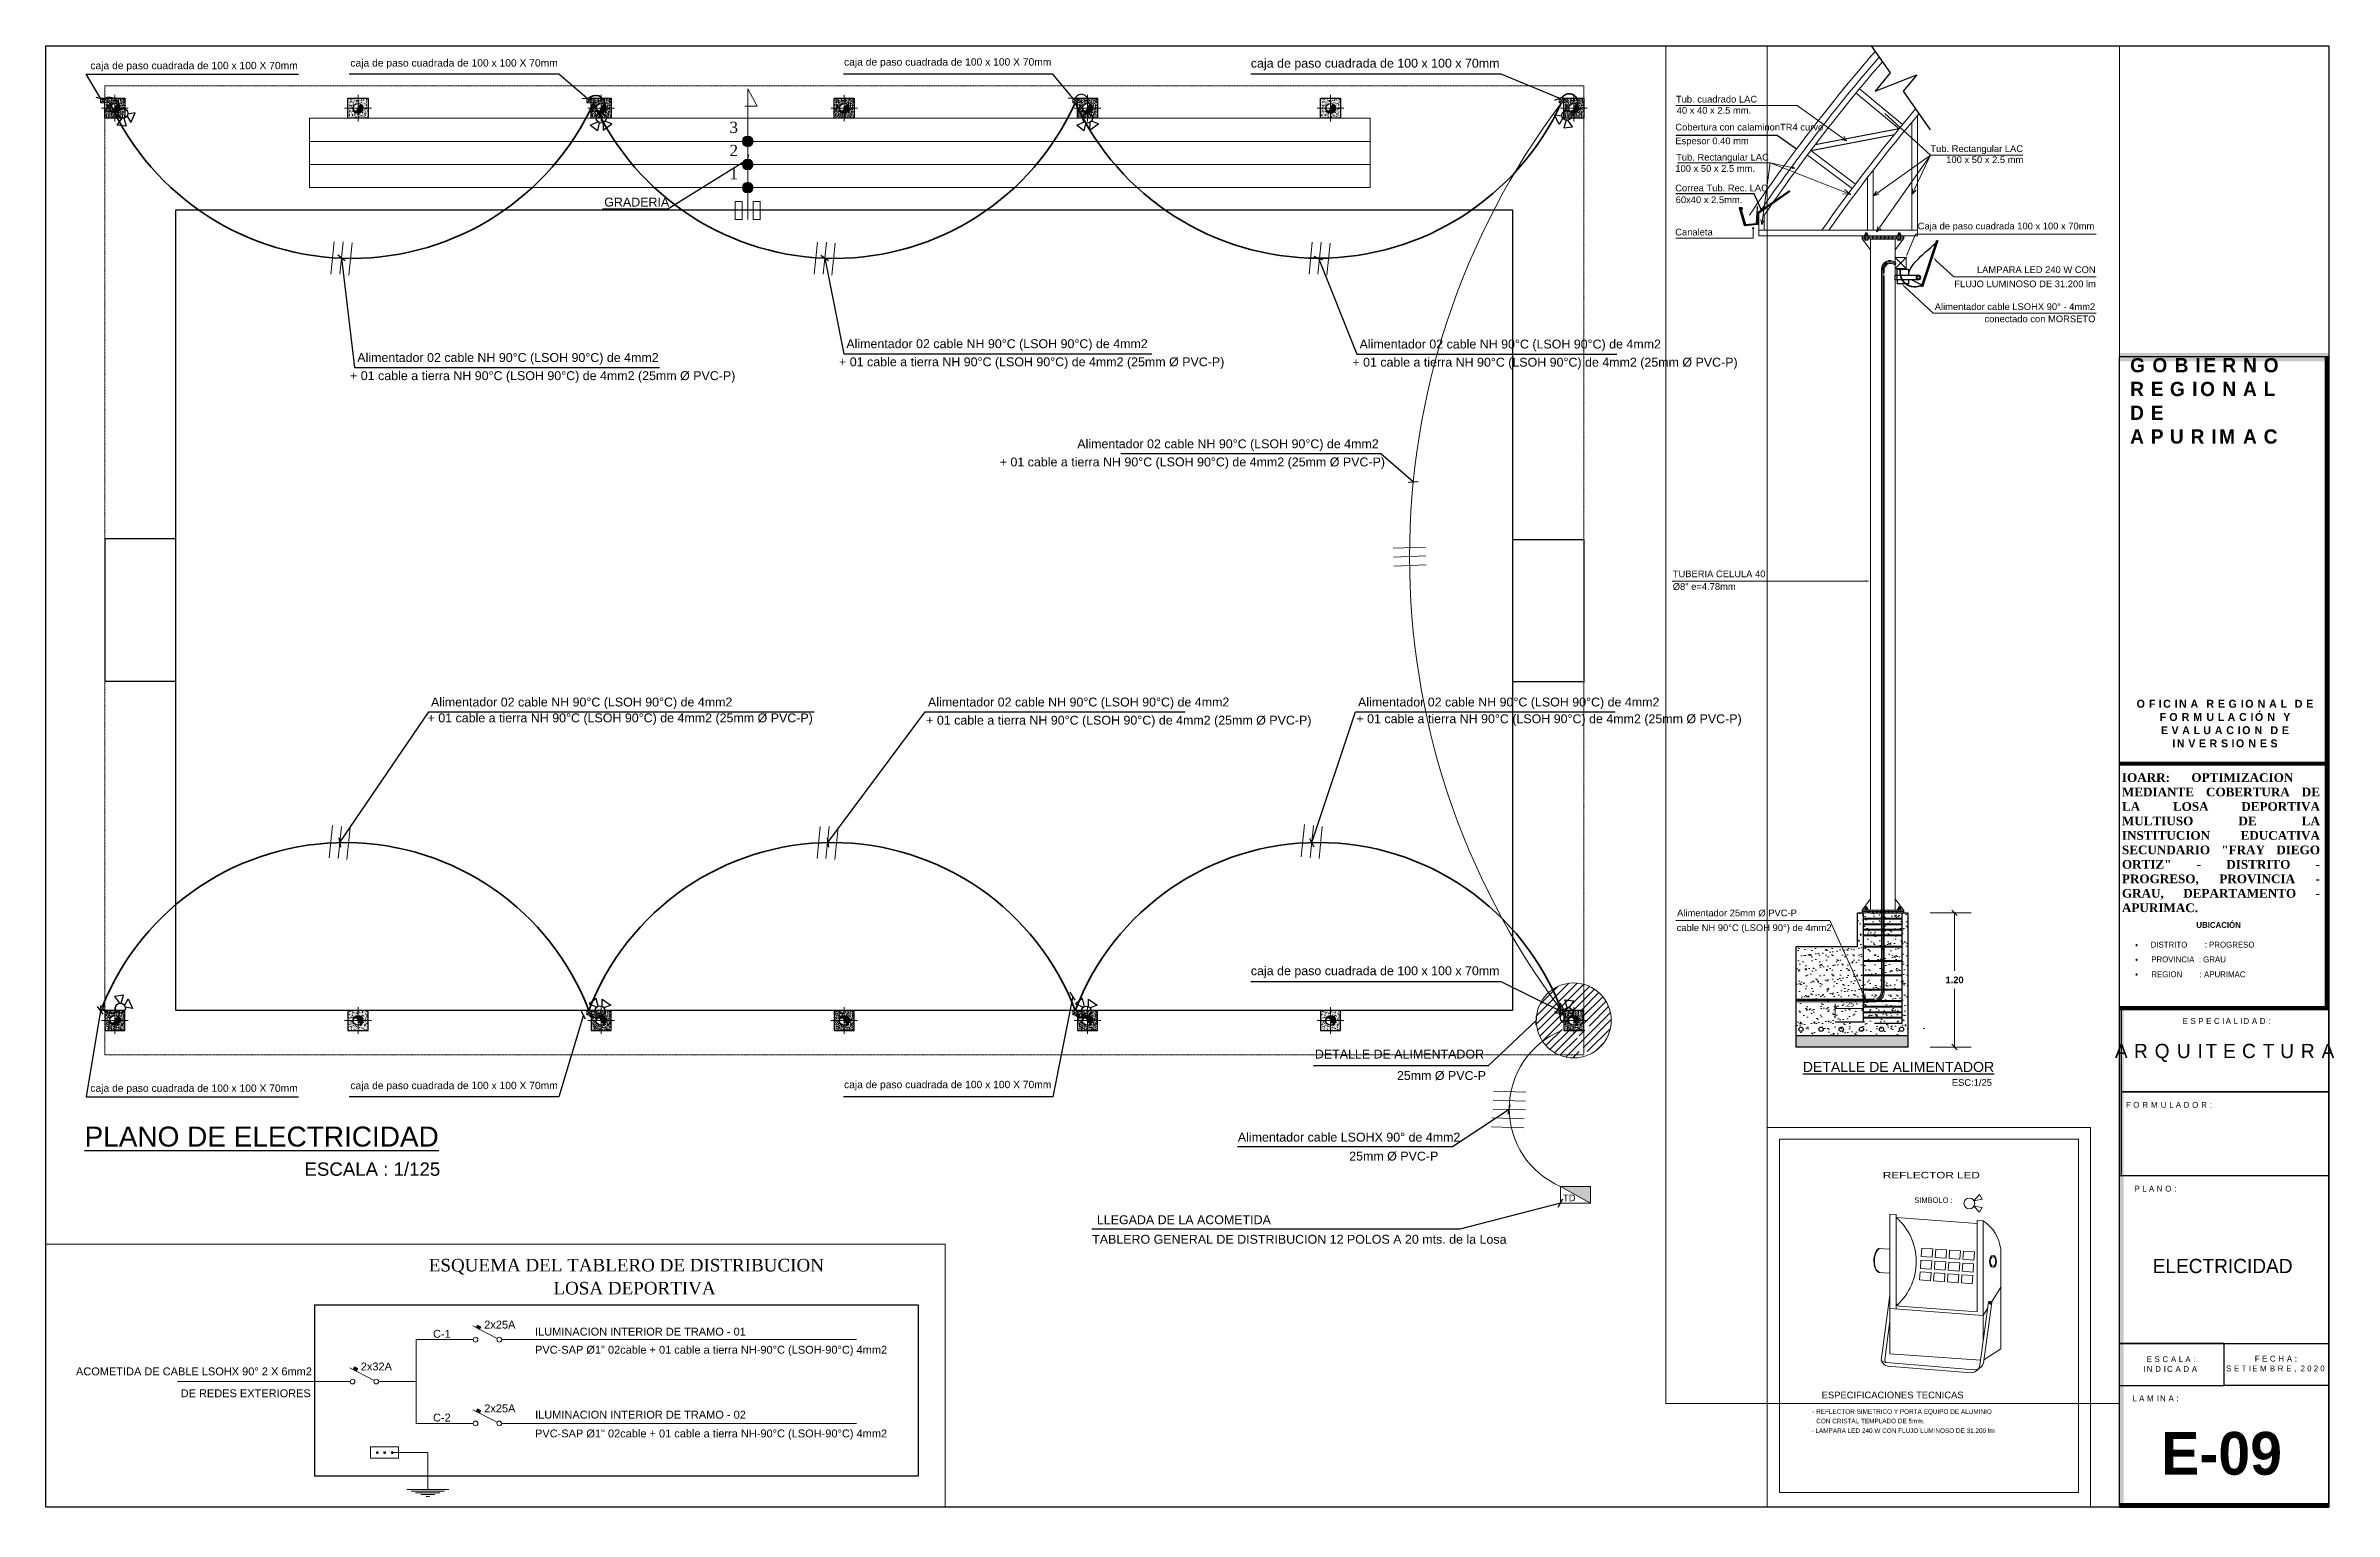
# Paper-space layout 'ELECTRICIDAD' of a CAD drawing. Header units: metres. Extents: x 0 to 409, y -1 to 261.
# The model-space entities are those that its viewports show. They can reach past a viewport. Long polylines and large blocks are cut down to what shows.
import ezdxf

# ---------------------------------------------------------------- set-up
doc = ezdxf.new("R2010")
doc.units = ezdxf.units.M
doc.header["$PDMODE"] = 66
for name, pattern in [('ACAD_ISO02W100', [15, 12, -3]), ('DASHDOT', [1, 0.5, -0.25, 0, -0.25]), ('DASHED2', [0.375, 0.25, -0.125]), ('HIDDEN', [0.375, 0.25, -0.125])]:
    doc.linetypes.add(name, pattern=pattern)
for name, color, linetype in [('10LAUXILIAR', 2, 'Continuous'), ('C-ROAD-PROF-PROJ', 92, 'Continuous'), ('Detalles', 253, 'Continuous'), ('F2336', 2, 'Continuous'), ('FIERRO', 4, 'Continuous'), ('MALLA DE TECHO', 8, 'Continuous'), ('TEXTOS-CHICOS-03', 3, 'Continuous')]:
    doc.layers.add(name, color=color, linetype=linetype)
for name, color, linetype, lineweight in [('20TEXTOS', 120, 'Continuous', 13), ('ACHURADOS-01', 8, 'Continuous', 5), ('canaleta rejilla pluvial', 1, 'Continuous', 5), ('COLUMNASS', 9, 'Continuous', 25), ('COTA', 1, 'Continuous', 9), ('COTA-01', 255, 'Continuous', 5), ('COTAS', 40, 'Continuous', 5), ('COTAS-01', 1, 'Continuous', 9), ('ELEMENTOS', 2, 'Continuous', 5), ('IE-iluminacion', 3, 'Continuous', 35), ('MURO...', 112, 'Continuous', 30), ('N.P.T', 61, 'DASHDOT', 9), ('PLUMA 0.05', 11, 'Continuous', 5), ('PLUMA 0.15', 151, 'Continuous', 15), ('PLUMA0.00', 253, 'Continuous', 0), ('PLUMA05', 160, 'Continuous', 5), ('PLUMA09', 112, 'Continuous', 9), ('PLUMA15', 46, 'Continuous', 15), ('PLUMA18', 142, 'Continuous', 18), ('PLUMA25', 200, 'Continuous', 25), ('PLUMA40', 100, 'Continuous', 40), ('SIMBOLOSS', 140, 'Continuous', 13), ('TEXTOS-GRANDES-06', 6, 'Continuous', 25), ('TUB LAC 50x70', 88, 'Continuous', 13)]:
    doc.layers.add(name, color=color, linetype=linetype, lineweight=lineweight)
doc.layers.add('DE JUEGO', color=7, linetype='DASHED2', lineweight=15, plot=False)
doc.layers.add('TEXTO', color=12, linetype='Continuous', lineweight=15, plot=False)
doc.layers.add('escaleras', color=7, linetype='Continuous', lineweight=15, true_color=0x2e2eff)
doc.layers.add('GRADERIA', color=7, linetype='Continuous', lineweight=15, true_color=0xc75757)
doc.styles.add('1-75', font='times.ttf', dxfattribs={"height": 0.135})
doc.styles.add('aria1', font='arial.ttf', dxfattribs={"width": 1.3, "height": 0.12})
doc.styles.add('ARIAL', font='arial.ttf', dxfattribs={"width": 1.1})
doc.styles.add('ARIAL N', font='')
doc.styles.add('Estilo1', font='arial.ttf', dxfattribs={"height": 0.1})
doc.styles.add('GENERATED_STYLE_7', font='GOTHIC.TTF')
doc.styles.add('MtXpl_Century_Gothic', font='GOTHICB.TTF')
doc.styles.add('MtXpl_Symbol', font='symbol.ttf')
doc.styles.get("Standard").update_dxf_attribs({"font": 'simplex.shx'})
doc.styles.add('Swiss Regular', font='swissel.ttf')
doc.styles.add('TEXTOS 1', font='swissel.ttf')
doc.styles.get('ARIAL N').set_extended_font_data('Arial', bold=True)
doc.dimstyles.new('1-1-25', dxfattribs={"dimtxt": 0.045, "dimasz": 0.035, "dimexe": 0.04, "dimexo": 0.04, "dimgap": 0.015, "dimtad": 2, "dimzin": 4, "dimdsep": 46, "dimtxsty": 'Swiss Regular', "dimblk": 'ARCHTICK', "dimcen": 0.04, "dimclrd": 256, "dimclre": 256, "dimclrt": 7, "dimadec": 0, "dimazin": 1, "dimtfac": 1, "dimtmove": 2, "dimatfit": 3, "dimfxl": 0.04, "dimlwd": -1, "dimlwe": -1, "dimarcsym": 0})
doc.dimstyles.new('Copy of 1-100', dxfattribs={"dimtxt": 0.06, "dimasz": 0.05, "dimexe": 0.15, "dimexo": 0.2, "dimgap": 0.05, "dimtad": 1, "dimtih": 1, "dimtoh": 1, "dimzin": 4, "dimdsep": 46, "dimtxsty": 'ARIAL N', "dimblk": 'OBLIQUE', "dimcen": 0, "dimclrd": 4, "dimclre": 4, "dimclrt": 3, "dimadec": 0, "dimazin": 0, "dimtfac": 1, "dimtmove": 0, "dimatfit": 0, "dimldrblk": 'OBLIQUE', "dimfxl": 1, "dimtolj": 1, "dimtzin": 0, "dimlwd": -1, "dimlwe": -1, "dimarcsym": 1})
doc.dimstyles.new('ISO-25', dxfattribs={"dimscale": 0, "dimtxt": 0.18, "dimasz": 0.08, "dimexe": 0.09, "dimexo": 0.5, "dimgap": 0.35, "dimtad": 0, "dimtih": 1, "dimtoh": 1, "dimzin": 3, "dimtxsty": 'Standard', "dimblk": 'OBLIQUE', "dimcen": -3, "dimclrd": 256, "dimclre": 256, "dimadec": 0, "dimazin": 0, "dimtfac": 1, "dimtmove": 2, "dimatfit": 2, "dimldrblk": 'OBLIQUE', "dimfxl": 1, "dimfxlon": 1, "dimtolj": 2, "dimarcsym": 0})
pattern_1 = [(37.5, (770011.870326, 8442950.11074), (-0.0030022397, 0.0918316933), [0, -0.072442626, 0, -0.081021358, 0, -0.0774468864]), (7.5, (770011.87033, 8442950.11074), (0.0843468895, 0.134502416), [0, -0.0390808904, 0, -0.0652936827, 0, -0.0250213018]), (327.5, (770011.811705, 8442950.11074), (0.1484188252, 0.0002697084), [0, -0.0238298112, 0, -0.0857873203, 0, -0.1120001126]), (317.5, (770011.8117, 8442950.11074), (0.143270859, 0.041829686), [0, -0.0119149056, 0, -0.0562383544, 0, -0.0643404902])]

psp = doc.layouts.new('ELECTRICIDAD')

# ---------------------------------------------------------------- texts
at = {"lineweight": 5, "ltscale": 50, "attachment_point": 5, "style": 'TEXTOS 1'}
for s, insert, char_height, width in [('\\pxqc;{\\fCentury Gothic|b0|i0|c0|p34;\\T1.5;ARQUITECTURA}', (390.31, 81.24), 2.5515, 33.1635), ('{\\fCentury Gothic|b0|i0|c0|p34;ELECTRICIDAD}', (389.39, 43.11), 2.5515, 33.1635), ('{\\fCentury Gothic|b1|i0|c0|p34;E-09}', (389.2, 9.56), 7.6545, 34.8039)]:
    psp.add_mtext(s, dxfattribs=dict(at, insert=insert, char_height=char_height, width=width))

msp = doc.modelspace()

# ---------------------------------------------------------------- texts
at = {"layer": '20TEXTOS', "color": 12, "style": 'ARIAL'}
for s, p in [('2x25A', (773114.713, 8442114.447)), ('C-1', (773113.737, 8442114.271)), ('ILUMINACION INTERIOR DE TRAMO - 01 ', (773115.682, 8442114.313)), ('PVC-SAP Ø1" 02cable + 01 cable a tierra NH-90°C (LSOH-90°C) 4mm2 ', (773115.681, 8442113.968)), ('2x32A', (773112.36, 8442113.649)), ('2x25A', (773114.713, 8442112.851)), ('ILUMINACION INTERIOR DE TRAMO - 02 ', (773115.683, 8442112.73)), ('C-2', (773113.737, 8442112.675)), ('PVC-SAP Ø1" 02cable + 01 cable a tierra NH-90°C (LSOH-90°C) 4mm2 ', (773115.681, 8442112.372))]:
    msp.add_text(s, height=0.15, dxfattribs=at).set_placement(p)
at = {"layer": '20TEXTOS', "style": 'ARIAL'}
for s, p in [('ACOMETIDA DE CABLE LSOHX 90° 2 X 6mm2', (773106.932, 8442113.555)), ('DE REDES EXTERIORES', (773108.927, 8442113.138))]:
    msp.add_text(s, height=0.15, dxfattribs=at).set_placement(p)
at = {"layer": 'escaleras', "color": 1, "char_height": 0.25312, "attachment_point": 1, "rotation": 359.9585, "style": 'Estilo1'}
for s, insert in [('{\\fRomantic|b0|i0|c2|p2;\\C3;3}', (773077.373, 8442133.867)), ('{\\fRomantic|b0|i0|c2|p2;\\C3;2}', (773077.373, 8442133.347)), ('{\\fRomantic|b0|i0|c2|p2;\\C3;1}', (773077.373, 8442132.827))]:
    msp.add_mtext_dynamic_manual_height_columns(s, width=0.12072, gutter_width=0.5, heights=[0], dxfattribs=dict(at, insert=insert))
at = {"layer": 'PLUMA15', "style": 'aria1', "width": 1.3}
msp.add_text('REFLECTOR LED', height=0.12, dxfattribs=at).set_placement((773123.646, 8442131.297))
at = {"layer": 'PLUMA15', "style": 'ARIAL'}
for s, height, p in [('SIMBOLO :', 0.1, (773124.23, 8442130.841)), ('ESPECIFICACIONES TECNICAS', 0.125, (773122.508, 8442127.206)), ('- REFLECTOR SIMETRICO Y PORTA EQUIPO DE ALUMINIO', 0.085, (773122.333, 8442126.918)), ('  CON CRISTAL TEMPLADO DE 5mm.', 0.085, (773122.342, 8442126.742)), ('- LAMPARA LED 240 W CON FLUJO LUMINOSO DE 31.200 lm', 0.085, (773122.32, 8442126.563))]:
    msp.add_text(s, height=height, dxfattribs=at).set_placement(p)
at = {"layer": 'TEXTO', "color": 0, "linetype": 'Continuous', "style": '1-75'}
for s, p in [('ESQUEMA DEL TABLERO DE DISTRIBUCION ', (773113.656, 8442115.535)), ('LOSA DEPORTIVA', (773116.032, 8442115.097))]:
    msp.add_text(s, height=0.24, dxfattribs=at).set_placement(p)
at = {"layer": 'TEXTOS-CHICOS-03', "style": 'ARIAL'}
for s, height, p in [('caja de paso cuadrada de 100 x 100 X 70mm', 0.1654, (773063.003, 8442135.049)), ('caja de paso cuadrada de 100 x 100 X 70mm', 0.1654, (773068.849, 8442135.108)), ('caja de paso cuadrada de 100 x 100 X 70mm', 0.1654, (773079.947, 8442135.13)), ('caja de paso cuadrada de 100 x 100 x 70mm', 0.2, (773089.093, 8442135.084)), ('Tub. cuadrado LAC', 0.06, (773110.183, 8442130.455)), ('Cobertura con calaminonTR4 curvo', 0.06, (773110.178, 8442130.205)), (' 40 x 40 x 2.5 mm.', 0.06, (773110.167, 8442130.355)), ('Espesor 0.40 mm', 0.06, (773110.178, 8442130.082)), ('Tub. Rectangular LAC', 0.06, (773112.459, 8442130.012)), (' 100 x 50 x 2.5 mm.', 0.06, (773110.155, 8442129.835)), ('Tub. Rectangular LAC', 0.06, (773110.185, 8442129.936)), ('100 x 50 x 2.5 mm', 0.06, (773112.601, 8442129.914)), ('Correa Tub. Rec. LAC', 0.06, (773110.177, 8442129.66)), (' 60x40 x 2.5mm.', 0.06, (773110.158, 8442129.555)), ('Canaleta', 0.06, (773110.177, 8442129.266)), ('Caja de paso cuadrada 100 x 100 x 70mm', 0.06, (773112.346, 8442129.32)), ('Alimentador 02 cable NH 90°C (LSOH 90°C) de 4mm2', 0.2, (773079.999, 8442128.777)), ('Alimentador 02 cable NH 90°C (LSOH 90°C) de 4mm2', 0.2, (773091.538, 8442128.769)), ('  FLUJO LUMINOSO DE 31.200 lm', 0.06, (773112.626, 8442128.803)), ('  LAMPARA LED 240 W CON ', 0.06, (773112.829, 8442128.93)), ('Alimentador 02 cable NH 90°C (LSOH 90°C) de 4mm2', 0.2, (773069.004, 8442128.466)), ('Alimentador cable LSOHX 90° - 4mm2', 0.06, (773112.498, 8442128.599)), ('+ 01 cable a tierra NH 90°C (LSOH 90°C) de 4mm2 (25mm %%C PVC-P)', 0.2, (773079.836, 8442128.369)), ('+ 01 cable a tierra NH 90°C (LSOH 90°C) de 4mm2 (25mm %%C PVC-P)', 0.2, (773091.376, 8442128.361)), ('conectado con MORSETO', 0.06, (773112.943, 8442128.49)), ('+ 01 cable a tierra NH 90°C (LSOH 90°C) de 4mm2 (25mm %%C PVC-P)', 0.2, (773068.842, 8442128.058)), ('Alimentador 02 cable NH 90°C (LSOH 90°C) de 4mm2', 0.2, (773085.192, 8442126.526)), ('+ 01 cable a tierra NH 90°C (LSOH 90°C) de 4mm2 (25mm %%C PVC-P)', 0.2, (773083.448, 8442126.118)), ('TUBERIA CELULA 40  ', 0.06, (773110.155, 8442126.209)), ('%%C8" e=4.78mm', 0.06, (773110.155, 8442126.096)), ('Alimentador 25mm %%C PVC-P', 0.06, (773110.194, 8442123.176)), ('cable NH 90°C (LSOH 90°) de 4mm2', 0.06, (773110.19, 8442123.044)), ('ESC:1/25', 0.06, (773112.651, 8442121.66)), ('Alimentador 02 cable NH 90°C (LSOH 90°C) de 4mm2', 0.2, (773070.661, 8442120.72)), ('Alimentador 02 cable NH 90°C (LSOH 90°C) de 4mm2', 0.2, (773081.834, 8442120.72)), ('Alimentador 02 cable NH 90°C (LSOH 90°C) de 4mm2', 0.2, (773091.503, 8442120.72)), ('+ 01 cable a tierra NH 90°C (LSOH 90°C) de 4mm2 (25mm %%C PVC-P)', 0.2, (773070.584, 8442120.364)), ('+ 01 cable a tierra NH 90°C (LSOH 90°C) de 4mm2 (25mm %%C PVC-P)', 0.2, (773081.794, 8442120.312)), ('+ 01 cable a tierra NH 90°C (LSOH 90°C) de 4mm2 (25mm %%C PVC-P)', 0.2, (773091.467, 8442120.344)), ('caja de paso cuadrada de 100 x 100 x 70mm', 0.2, (773089.093, 8442114.678)), ('DETALLE DE ALIMENTADOR', 0.2, (773090.533, 8442112.805)), ('25mm %%C PVC-P', 0.2, (773092.377, 8442112.322)), ('caja de paso cuadrada de 100 x 100 X 70mm', 0.1654, (773068.849, 8442112.116)), ('caja de paso cuadrada de 100 x 100 X 70mm', 0.1654, (773079.947, 8442112.138)), ('caja de paso cuadrada de 100 x 100 X 70mm', 0.1654, (773063.003, 8442112.056)), ('Alimentador cable LSOHX 90° de 4mm2', 0.2, (773088.801, 8442110.937)), ('25mm %%C PVC-P', 0.2, (773091.305, 8442110.511)), ('ESCALA : 1/125', 0.3, (773067.817, 8442110.168)), ('TD', 0.15, (773096.113, 8442109.596)), ('LLEGADA DE LA ACOMETIDA ', 0.2, (773085.632, 8442109.08)), ('TABLERO GENERAL DE DISTRIBUCION 12 POLOS A 20 mts. de la Losa ', 0.2, (773085.526, 8442108.64))]:
    msp.add_text(s, height=height, dxfattribs=at).set_placement(p)
msp.add_text('GRADERIA', height=0.2, rotation=360, dxfattribs=at).set_placement((773074.557, 8442131.961))
at = {"layer": 'TEXTOS-GRANDES-06', "style": 'ARIAL'}
for s, height, p in [('%%UDETALLE DE ALIMENTADOR', 0.09, (773111.318, 8442121.784)), ('%%UPLANO DE ELECTRICIDAD', 0.45, (773062.872, 8442110.825))]:
    msp.add_text(s, height=height, dxfattribs=at).set_placement(p)

# ---------------------------------------------------------------- blocks, each defined once
blk = doc.blocks.new('ROTULO')
for points, const_width in [([(-5, 27.429), (0, 27.429)], 0.2), ([(-0.05, 11.894), (-0.05, 27.429)], 0.1), ([(-5, 17.732), (0, 17.732)], 0.1), ([(-5, 11.9), (0, 11.9)], 0.1), ([(-5, 0.049), (0, 0.049)], 0.1)]:
    blk.add_lwpolyline(points, dxfattribs=dict(const_width=const_width))
at = {"lineweight": 25}
blk.add_lwpolyline([(-5, 0), (0, 0), (0, 27.433), (-5, 27.433)], close=True, dxfattribs=at)
blk.add_lwpolyline([(-4.95, 0, 0.1, 0.1, 0), (-4.95, 11.924, 0.2, 0.2, 0)], format="xyseb")
for points in [[(0, 9.9), (-4.95, 9.9), (-4.95, 11.9), (0, 11.9)], [(0, 7.9), (-4.95, 7.9), (-4.95, 9.9), (0, 9.9)], [(-5, 3.9), (0, 3.9), (0, 7.9), (-5, 7.9)], [(-5, 2.9), (-2.5, 2.9), (-2.5, 3.9), (-5, 3.9)], [(0, 2.9), (-2.5, 2.9), (-2.5, 3.9), (0, 3.9)]]:
    blk.add_lwpolyline(points, close=True)
for s, style, p in [('UBICACIÓN', 'MtXpl_Century_Gothic', (-3.163, 13.813)), ('·  ', 'MtXpl_Symbol', (-4.622, 13.332)), ('DISTRITO        : PROGRESO', 'GENERATED_STYLE_7', (-4.252, 13.343)), ('PROVINCIA  : GRAU', 'GENERATED_STYLE_7', (-4.238, 12.991)), ('·  ', 'MtXpl_Symbol', (-4.622, 12.984)), ('·  ', 'MtXpl_Symbol', (-4.622, 12.636)), ('REGION        : APURIMAC', 'GENERATED_STYLE_7', (-4.238, 12.636))]:
    blk.add_text(s, height=0.14, dxfattribs=dict(style=style)).set_placement(p)
at = {"lineweight": 5, "ltscale": 50, "attachment_point": 5, "style": 'TEXTOS 1'}
for s, insert, char_height, width in [('\\pxqd;{\\fCentury Gothic|b1|i0|c0|p34;\\T1.5;GOBIERNO REGIONAL DE APURIMAC}', (-2.438, 26.382), 0.3402, 4.60699), ('\\pxqc;{\\fCentury Gothic|b1|i0|c0|p34;\\T1.5;OFICINA REGIONAL DE FORMULACIÓN Y EVALUACION DE INVERSIONES}', (-2.438, 18.685), 0.189, 4.62127), ('\\pxqj;{\\fTimes New Roman|b1|i0|c0|p18;IOARR:^IOPTIMIZACION MEDIANTE COBERTURA DE LA LOSA DEPORTIVA MULTIUSO DE LA INSTITUCION EDUCATIVA SECUNDARIO "FRAY DIEGO ORTIZ" - DISTRITO - PROGRESO, PROVINCIA - GRAU, DEPARTAMENTO - APURIMAC.}', (-2.583, 15.844), 0.207, 4.7094), ('\\pxqc;{\\fCentury Gothic|b0|i0|c0|p34;\\T1.5;ESPECIALIDAD:}', (-2.43, 11.592), 0.14, 2.19731), ('\\pxqc;{\\fCentury Gothic|b0|i0|c0|p34;\\T1.5;FORMULADOR:}', (-3.801, 9.592), 0.14, 2.02184), ('\\pxqc;{\\fCentury Gothic|b0|i0|c0|p34;\\T1.5;PLANO:}', (-4.122, 7.592), 0.14, 1.47449), ('\\pxqc;{\\fCentury Gothic|b0|i0|c0|p34;\\T1.5;ESCALA:\\PINDICADA}', (-3.753, 3.409), 0.14, 1.47449), ('\\pxqc;{\\fCentury Gothic|b0|i0|c0|p34;\\T1.5;FECHA:\\PSETIEMBRE, 2020}', (-1.253, 3.409), 0.14, 2.34785), ('\\pxqc;{\\fCentury Gothic|b0|i0|c0|p34;\\T1.5;LAMINA:}', (-4.122, 2.592), 0.14, 1.47449)]:
    blk.add_mtext(s, dxfattribs=dict(at, insert=insert, char_height=char_height, width=width))
blk = doc.blocks.new('_Oblique')
at = {"color": 0, "linetype": 'ByBlock', "lineweight": -2}
blk.add_line((-0.5, -0.5), (0.5, 0.5), dxfattribs=at)
blk = doc.blocks.new('TABLERO')
at = {"layer": 'SIMBOLOSS', "linetype": 'Continuous'}
for p, q in [((-0.225, 0), (0.225, 0)), ((-0.225, 0), (-0.225, -0.25)), ((-0.225, -0.25), (0.225, 0)), ((0.225, 0), (0.225, -0.25)), ((-0.225, -0.25), (0.225, -0.25))]:
    blk.add_line(p, q, dxfattribs=at)
blk.add_solid([(0.225, 0), (-0.225, -0.25), (0.225, -0.25)], dxfattribs=at)
blk = doc.blocks.new('_ARCHTICK')
at = {"color": 0, "linetype": 'ByBlock', "const_width": 0.15}
blk.add_lwpolyline([(-0.5, -0.5), (0.5, 0.5)], dxfattribs=at)
blk = doc.blocks.new('*D191')
at = {"layer": 'COTA-01', "transparency": 16777216}
for p, q in [((773111.608, 8442122.268), (773111.608, 8442122.392)), ((773111.608, 8442122.352), (773111.858, 8442122.352)), ((773111.858, 8442122.268), (773111.858, 8442122.392))]:
    blk.add_line(p, q, dxfattribs=at)
at = {"layer": 'Defpoints', "color": 0, "transparency": 16777216}
for p in [(773111.858, 8442122.352), (773111.608, 8442122.228), (773111.858, 8442122.228)]:
    blk.add_point(p, dxfattribs=at)
at = {"layer": 'COTA-01', "transparency": 16777216, "xscale": 0.035, "yscale": 0.035, "zscale": 0.035, "rotation": 180}
blk.add_blockref('_ARCHTICK', (773111.608, 8442122.352), dxfattribs=at)
at = {"layer": 'COTA-01', "transparency": 16777216, "xscale": 0.035, "yscale": 0.035, "zscale": 0.035}
blk.add_blockref('_ARCHTICK', (773111.858, 8442122.352), dxfattribs=at)
at = {"layer": 'COTA-01', "color": 7, "transparency": 16777216, "insert": (773111.733, 8442122.39), "char_height": 0.045, "attachment_point": 5, "style": 'Swiss Regular'}
blk.add_mtext('.25', dxfattribs=at)
blk = doc.blocks.new('*D192')
at = {"layer": 'Defpoints', "color": 0, "transparency": 16777216}
for p in [(773112.258, 8442123.207), (773112.258, 8442122.007), (773112.675, 8442122.007)]:
    blk.add_point(p, dxfattribs=at)
at = {"layer": 'ELEMENTOS', "color": 4, "transparency": 16777216}
for p, q in [((773112.458, 8442123.207), (773112.825, 8442123.207)), ((773112.675, 8442123.207), (773112.675, 8442122.688)), ((773112.675, 8442122.007), (773112.675, 8442122.526)), ((773112.458, 8442122.007), (773112.825, 8442122.007))]:
    blk.add_line(p, q, dxfattribs=at)
at = {"layer": 'ELEMENTOS', "color": 4, "transparency": 16777216, "xscale": 0.05, "yscale": 0.05, "zscale": 0.05}
for p, rotation in [((773112.675, 8442123.207), 90), ((773112.675, 8442122.007), 270)]:
    blk.add_blockref('_Oblique', p, dxfattribs=dict(at, rotation=rotation))
at = {"layer": 'ELEMENTOS', "color": 3, "transparency": 16777216, "insert": (773112.675, 8442122.607), "char_height": 0.06, "attachment_point": 5, "style": 'ARIAL N'}
blk.add_mtext('\\A1;1.20', dxfattribs=at)

# ---------------------------------------------------------------- dimensions: what is measured, and where the dimension line sits
at = {"layer": 'COTA-01'}
dim = msp.add_linear_dim(base=(773111.858, 8442122.352), p1=(773111.608, 8442122.228), p2=(773111.858, 8442122.228), dimstyle='1-1-25', dxfattribs=at)
dim.commit()
dim.dimension.update_dxf_attribs({"geometry": '*D191', "text_midpoint": (773111.733, 8442122.39)})
at = {"layer": 'ELEMENTOS'}
dim = msp.add_linear_dim(base=(773112.675, 8442122.007), p1=(773112.258, 8442123.207), p2=(773112.258, 8442122.007), angle=90, dimstyle='Copy of 1-100', dxfattribs=at)
dim.commit()
dim.dimension.update_dxf_attribs({"geometry": '*D192', "text_midpoint": (773112.675, 8442122.607)})

# ---------------------------------------------------------------- hatches: boundary and pattern name
at = {"linetype": 'Continuous', "lineweight": 0}
h = msp.add_hatch(dxfattribs=at)
h.set_pattern_fill('AR-CONC', color=256, scale=0.01, angle=90, style=0)
h.set_pattern_definition([(140, (773063.75327, 8442133.52075), (0.0062752, 0.071726), [0.0075, -0.0825]), (85, (773063.75327, 8442133.52075), (-0.075219, -0.013875), [0.006, -0.066]), (190.451, (773063.75379, 8442133.526725), (-0.068944, 0.057851), [0.006374, -0.070114]), (136.184, (773063.73327, 8442133.52075), (0.016552, 0.106724), [0.01125, -0.12375]), (186.636, (773063.73465, 8442133.52964), (-0.097412, 0.093466), [0.009561, -0.105171]), (81.184, (773063.73327, 8442133.52075), (-0.097412, 0.093466), [0.009, -0.099]), (111, (773063.73827, 8442133.53075), (0.040262, 0.0596907), [0.0075, -0.0825]), (56, (773063.73827, 8442133.53075), (-0.072515, 0.0243315), [0.006, -0.066]), (161.451, (773063.74162, 8442133.53572), (-0.032253, 0.0840223), [0.006374, -0.070114]), (127.5, (773063.753268, 8442133.520748), (-0.0332894, 0.001216), [0, -0.0652, 0, -0.067, 0, -0.06625]), (97.5, (773063.753268, 8442133.520748), (-0.0394412, 0.026307), [0, -0.0382, 0, -0.0637, 0, -0.02525]), (57.5, (773063.753268, 8442133.498448), (0.0022555, 0.05338224), [0, -0.025, 0, -0.078, 0, -0.1035]), (47.5, (773063.75327, 8442133.48845), (-0.0100105, 0.0583186), [0, -0.0325, 0, -0.0518, 0, -0.0735])])
edge = h.paths.add_edge_path()
edge.add_line((773063.328, 8442134.171), (773063.444, 8442134.171))
edge.add_arc((773063.553, 8442134.171), 0.11, 540, 630)
edge.add_line((773063.553, 8442134.061), (773063.553, 8442133.946))
edge.add_line((773063.553, 8442133.946), (773063.328, 8442133.946))
edge.add_line((773063.328, 8442133.946), (773063.328, 8442134.171))
edge = h.paths.add_edge_path()
edge.add_line((773063.328, 8442134.396), (773063.553, 8442134.396))
edge.add_line((773063.553, 8442134.396), (773063.553, 8442134.28))
edge.add_arc((773063.553, 8442134.171), 0.11, 450, 540)
edge.add_line((773063.444, 8442134.171), (773063.328, 8442134.171))
edge.add_line((773063.328, 8442134.171), (773063.328, 8442134.396))
edge = h.paths.add_edge_path()
edge.add_line((773063.778, 8442134.171), (773063.663, 8442134.171))
edge.add_arc((773063.553, 8442134.171), 0.11, 360.0041, 450)
edge.add_line((773063.553, 8442134.28), (773063.553, 8442134.396))
edge.add_line((773063.553, 8442134.396), (773063.778, 8442134.396))
edge.add_line((773063.778, 8442134.396), (773063.778, 8442134.171))
edge = h.paths.add_edge_path()
edge.add_line((773063.663, 8442134.171), (773063.778, 8442134.171))
edge.add_line((773063.778, 8442134.171), (773063.778, 8442133.946))
edge.add_line((773063.778, 8442133.946), (773063.553, 8442133.946))
edge.add_line((773063.553, 8442133.946), (773063.553, 8442134.061))
edge.add_arc((773063.553, 8442134.171), 0.11, 630, 720.0041)
h = msp.add_hatch(dxfattribs=at)
h.set_pattern_fill('AR-CONC', color=256, scale=0.01, angle=90, style=0)
h.set_pattern_definition([(140, (773069.219935, 8442133.52075), (0.0062752, 0.071726), [0.0075, -0.0825]), (85, (773069.219935, 8442133.52075), (-0.075219, -0.013875), [0.006, -0.066]), (190.451, (773069.22046, 8442133.526725), (-0.068944, 0.057851), [0.006374, -0.070114]), (136.184, (773069.199935, 8442133.52075), (0.016552, 0.106724), [0.01125, -0.12375]), (186.636, (773069.20131, 8442133.52964), (-0.097412, 0.093466), [0.009561, -0.105171]), (81.184, (773069.19993, 8442133.52075), (-0.097412, 0.093466), [0.009, -0.099]), (111, (773069.204935, 8442133.53075), (0.040262, 0.0596907), [0.0075, -0.0825]), (56, (773069.204935, 8442133.53075), (-0.072515, 0.0243315), [0.006, -0.066]), (161.451, (773069.20829, 8442133.53572), (-0.032253, 0.0840223), [0.006374, -0.070114]), (127.5, (773069.219935, 8442133.520748), (-0.0332894, 0.001216), [0, -0.0652, 0, -0.067, 0, -0.06625]), (97.5, (773069.219935, 8442133.520748), (-0.0394412, 0.026307), [0, -0.0382, 0, -0.0637, 0, -0.02525]), (57.5, (773069.219935, 8442133.498448), (0.0022555, 0.05338224), [0, -0.025, 0, -0.078, 0, -0.1035]), (47.5, (773069.219935, 8442133.48845), (-0.0100105, 0.0583186), [0, -0.0325, 0, -0.0518, 0, -0.0735])])
edge = h.paths.add_edge_path()
edge.add_line((773068.795, 8442134.171), (773068.91, 8442134.171))
edge.add_arc((773069.02, 8442134.171), 0.11, 540, 630)
edge.add_line((773069.02, 8442134.061), (773069.02, 8442133.946))
edge.add_line((773069.02, 8442133.946), (773068.795, 8442133.946))
edge.add_line((773068.795, 8442133.946), (773068.795, 8442134.171))
edge = h.paths.add_edge_path()
edge.add_line((773068.795, 8442134.396), (773069.02, 8442134.396))
edge.add_line((773069.02, 8442134.396), (773069.02, 8442134.28))
edge.add_arc((773069.02, 8442134.171), 0.11, 450, 540)
edge.add_line((773068.91, 8442134.171), (773068.795, 8442134.171))
edge.add_line((773068.795, 8442134.171), (773068.795, 8442134.396))
edge = h.paths.add_edge_path()
edge.add_line((773069.245, 8442134.171), (773069.129, 8442134.171))
edge.add_arc((773069.02, 8442134.171), 0.11, 360.0041, 450)
edge.add_line((773069.02, 8442134.28), (773069.02, 8442134.396))
edge.add_line((773069.02, 8442134.396), (773069.245, 8442134.396))
edge.add_line((773069.245, 8442134.396), (773069.245, 8442134.171))
edge = h.paths.add_edge_path()
edge.add_line((773069.129, 8442134.171), (773069.245, 8442134.171))
edge.add_line((773069.245, 8442134.171), (773069.245, 8442133.946))
edge.add_line((773069.245, 8442133.946), (773069.02, 8442133.946))
edge.add_line((773069.02, 8442133.946), (773069.02, 8442134.061))
edge.add_arc((773069.02, 8442134.171), 0.11, 630, 720.0041)
h = msp.add_hatch(dxfattribs=at)
h.set_pattern_fill('AR-CONC', color=256, scale=0.01, angle=90, style=0)
h.set_pattern_definition([(140, (773074.6866, 8442133.52075), (0.0062752, 0.071726), [0.0075, -0.0825]), (85, (773074.6866, 8442133.52075), (-0.075219, -0.013875), [0.006, -0.066]), (190.451, (773074.687124, 8442133.526725), (-0.068944, 0.057851), [0.006374, -0.070114]), (136.184, (773074.6666, 8442133.52075), (0.016552, 0.106724), [0.01125, -0.12375]), (186.636, (773074.66798, 8442133.52964), (-0.097412, 0.093466), [0.009561, -0.105171]), (81.184, (773074.6666, 8442133.52075), (-0.097412, 0.093466), [0.009, -0.099]), (111, (773074.6716, 8442133.53075), (0.040262, 0.0596907), [0.0075, -0.0825]), (56, (773074.6716, 8442133.53075), (-0.072515, 0.0243315), [0.006, -0.066]), (161.451, (773074.67496, 8442133.53572), (-0.032253, 0.0840223), [0.006374, -0.070114]), (127.5, (773074.686602, 8442133.520748), (-0.0332894, 0.001216), [0, -0.0652, 0, -0.067, 0, -0.06625]), (97.5, (773074.6866, 8442133.520748), (-0.0394412, 0.026307), [0, -0.0382, 0, -0.0637, 0, -0.02525]), (57.5, (773074.686602, 8442133.498448), (0.0022555, 0.05338224), [0, -0.025, 0, -0.078, 0, -0.1035]), (47.5, (773074.6866, 8442133.48845), (-0.0100105, 0.0583186), [0, -0.0325, 0, -0.0518, 0, -0.0735])])
edge = h.paths.add_edge_path()
edge.add_line((773074.262, 8442134.171), (773074.377, 8442134.171))
edge.add_arc((773074.487, 8442134.171), 0.11, 540, 630)
edge.add_line((773074.487, 8442134.061), (773074.487, 8442133.946))
edge.add_line((773074.487, 8442133.946), (773074.262, 8442133.946))
edge.add_line((773074.262, 8442133.946), (773074.262, 8442134.171))
edge = h.paths.add_edge_path()
edge.add_line((773074.262, 8442134.396), (773074.487, 8442134.396))
edge.add_line((773074.487, 8442134.396), (773074.487, 8442134.28))
edge.add_arc((773074.487, 8442134.171), 0.11, 450, 540)
edge.add_line((773074.377, 8442134.171), (773074.262, 8442134.171))
edge.add_line((773074.262, 8442134.171), (773074.262, 8442134.396))
edge = h.paths.add_edge_path()
edge.add_line((773074.712, 8442134.171), (773074.596, 8442134.171))
edge.add_arc((773074.487, 8442134.171), 0.11, 360.0041, 450)
edge.add_line((773074.487, 8442134.28), (773074.487, 8442134.396))
edge.add_line((773074.487, 8442134.396), (773074.712, 8442134.396))
edge.add_line((773074.712, 8442134.396), (773074.712, 8442134.171))
edge = h.paths.add_edge_path()
edge.add_line((773074.596, 8442134.171), (773074.712, 8442134.171))
edge.add_line((773074.712, 8442134.171), (773074.712, 8442133.946))
edge.add_line((773074.712, 8442133.946), (773074.487, 8442133.946))
edge.add_line((773074.487, 8442133.946), (773074.487, 8442134.061))
edge.add_arc((773074.487, 8442134.171), 0.11, 630, 720.0041)
h = msp.add_hatch(dxfattribs=at)
h.set_pattern_fill('AR-CONC', color=256, scale=0.01, angle=90, style=0)
h.set_pattern_definition([(140, (773080.15327, 8442133.52075), (0.0062752, 0.071726), [0.0075, -0.0825]), (85, (773080.15327, 8442133.52075), (-0.075219, -0.013875), [0.006, -0.066]), (190.451, (773080.15379, 8442133.526725), (-0.068944, 0.057851), [0.006374, -0.070114]), (136.184, (773080.13327, 8442133.52075), (0.016552, 0.106724), [0.01125, -0.12375]), (186.636, (773080.13465, 8442133.52964), (-0.097412, 0.093466), [0.009561, -0.105171]), (81.184, (773080.13327, 8442133.52075), (-0.097412, 0.093466), [0.009, -0.099]), (111, (773080.13827, 8442133.53075), (0.040262, 0.0596907), [0.0075, -0.0825]), (56, (773080.13827, 8442133.53075), (-0.072515, 0.0243315), [0.006, -0.066]), (161.451, (773080.14162, 8442133.53572), (-0.032253, 0.0840223), [0.006374, -0.070114]), (127.5, (773080.153268, 8442133.520748), (-0.0332894, 0.001216), [0, -0.0652, 0, -0.067, 0, -0.06625]), (97.5, (773080.153268, 8442133.520748), (-0.0394412, 0.026307), [0, -0.0382, 0, -0.0637, 0, -0.02525]), (57.5, (773080.153268, 8442133.498448), (0.0022555, 0.05338224), [0, -0.025, 0, -0.078, 0, -0.1035]), (47.5, (773080.15327, 8442133.48845), (-0.0100105, 0.0583186), [0, -0.0325, 0, -0.0518, 0, -0.0735])])
edge = h.paths.add_edge_path()
edge.add_line((773079.728, 8442134.171), (773079.844, 8442134.171))
edge.add_arc((773079.953, 8442134.171), 0.11, 540, 630)
edge.add_line((773079.953, 8442134.061), (773079.953, 8442133.946))
edge.add_line((773079.953, 8442133.946), (773079.728, 8442133.946))
edge.add_line((773079.728, 8442133.946), (773079.728, 8442134.171))
edge = h.paths.add_edge_path()
edge.add_line((773079.728, 8442134.396), (773079.953, 8442134.396))
edge.add_line((773079.953, 8442134.396), (773079.953, 8442134.28))
edge.add_arc((773079.953, 8442134.171), 0.11, 450, 540)
edge.add_line((773079.844, 8442134.171), (773079.728, 8442134.171))
edge.add_line((773079.728, 8442134.171), (773079.728, 8442134.396))
edge = h.paths.add_edge_path()
edge.add_line((773080.178, 8442134.171), (773080.063, 8442134.171))
edge.add_arc((773079.953, 8442134.171), 0.11, 360.0041, 450)
edge.add_line((773079.953, 8442134.28), (773079.953, 8442134.396))
edge.add_line((773079.953, 8442134.396), (773080.178, 8442134.396))
edge.add_line((773080.178, 8442134.396), (773080.178, 8442134.171))
edge = h.paths.add_edge_path()
edge.add_line((773080.063, 8442134.171), (773080.178, 8442134.171))
edge.add_line((773080.178, 8442134.171), (773080.178, 8442133.946))
edge.add_line((773080.178, 8442133.946), (773079.953, 8442133.946))
edge.add_line((773079.953, 8442133.946), (773079.953, 8442134.061))
edge.add_arc((773079.953, 8442134.171), 0.11, 630, 720.0041)
h = msp.add_hatch(dxfattribs=at)
h.set_pattern_fill('AR-CONC', color=256, scale=0.01, angle=90, style=0)
h.set_pattern_definition([(140, (773085.619935, 8442133.52075), (0.0062752, 0.071726), [0.0075, -0.0825]), (85, (773085.619935, 8442133.52075), (-0.075219, -0.013875), [0.006, -0.066]), (190.451, (773085.62046, 8442133.526725), (-0.068944, 0.057851), [0.006374, -0.070114]), (136.184, (773085.599935, 8442133.52075), (0.016552, 0.106724), [0.01125, -0.12375]), (186.636, (773085.60131, 8442133.52964), (-0.097412, 0.093466), [0.009561, -0.105171]), (81.184, (773085.59993, 8442133.52075), (-0.097412, 0.093466), [0.009, -0.099]), (111, (773085.604935, 8442133.53075), (0.040262, 0.0596907), [0.0075, -0.0825]), (56, (773085.604935, 8442133.53075), (-0.072515, 0.0243315), [0.006, -0.066]), (161.451, (773085.60829, 8442133.53572), (-0.032253, 0.0840223), [0.006374, -0.070114]), (127.5, (773085.619935, 8442133.520748), (-0.0332894, 0.001216), [0, -0.0652, 0, -0.067, 0, -0.06625]), (97.5, (773085.619935, 8442133.520748), (-0.0394412, 0.026307), [0, -0.0382, 0, -0.0637, 0, -0.02525]), (57.5, (773085.619935, 8442133.498448), (0.0022555, 0.05338224), [0, -0.025, 0, -0.078, 0, -0.1035]), (47.5, (773085.619935, 8442133.48845), (-0.0100105, 0.0583186), [0, -0.0325, 0, -0.0518, 0, -0.0735])])
edge = h.paths.add_edge_path()
edge.add_line((773085.195, 8442134.171), (773085.31, 8442134.171))
edge.add_arc((773085.42, 8442134.171), 0.11, 540, 630)
edge.add_line((773085.42, 8442134.061), (773085.42, 8442133.946))
edge.add_line((773085.42, 8442133.946), (773085.195, 8442133.946))
edge.add_line((773085.195, 8442133.946), (773085.195, 8442134.171))
edge = h.paths.add_edge_path()
edge.add_line((773085.195, 8442134.396), (773085.42, 8442134.396))
edge.add_line((773085.42, 8442134.396), (773085.42, 8442134.28))
edge.add_arc((773085.42, 8442134.171), 0.11, 450, 540)
edge.add_line((773085.31, 8442134.171), (773085.195, 8442134.171))
edge.add_line((773085.195, 8442134.171), (773085.195, 8442134.396))
edge = h.paths.add_edge_path()
edge.add_line((773085.645, 8442134.171), (773085.529, 8442134.171))
edge.add_arc((773085.42, 8442134.171), 0.11, 360.0041, 450)
edge.add_line((773085.42, 8442134.28), (773085.42, 8442134.396))
edge.add_line((773085.42, 8442134.396), (773085.645, 8442134.396))
edge.add_line((773085.645, 8442134.396), (773085.645, 8442134.171))
edge = h.paths.add_edge_path()
edge.add_line((773085.529, 8442134.171), (773085.645, 8442134.171))
edge.add_line((773085.645, 8442134.171), (773085.645, 8442133.946))
edge.add_line((773085.645, 8442133.946), (773085.42, 8442133.946))
edge.add_line((773085.42, 8442133.946), (773085.42, 8442134.061))
edge.add_arc((773085.42, 8442134.171), 0.11, 630, 720.0041)
h = msp.add_hatch(dxfattribs=at)
h.set_pattern_fill('AR-CONC', color=256, scale=0.01, angle=90, style=0)
h.set_pattern_definition([(140, (773091.0866, 8442133.52075), (0.0062752, 0.071726), [0.0075, -0.0825]), (85, (773091.0866, 8442133.52075), (-0.075219, -0.013875), [0.006, -0.066]), (190.451, (773091.087124, 8442133.526725), (-0.068944, 0.057851), [0.006374, -0.070114]), (136.184, (773091.0666, 8442133.52075), (0.016552, 0.106724), [0.01125, -0.12375]), (186.636, (773091.06798, 8442133.52964), (-0.097412, 0.093466), [0.009561, -0.105171]), (81.184, (773091.0666, 8442133.52075), (-0.097412, 0.093466), [0.009, -0.099]), (111, (773091.0716, 8442133.53075), (0.040262, 0.0596907), [0.0075, -0.0825]), (56, (773091.0716, 8442133.53075), (-0.072515, 0.0243315), [0.006, -0.066]), (161.451, (773091.07496, 8442133.53572), (-0.032253, 0.0840223), [0.006374, -0.070114]), (127.5, (773091.086602, 8442133.520748), (-0.0332894, 0.001216), [0, -0.0652, 0, -0.067, 0, -0.06625]), (97.5, (773091.0866, 8442133.520748), (-0.0394412, 0.026307), [0, -0.0382, 0, -0.0637, 0, -0.02525]), (57.5, (773091.086602, 8442133.498448), (0.0022555, 0.05338224), [0, -0.025, 0, -0.078, 0, -0.1035]), (47.5, (773091.0866, 8442133.48845), (-0.0100105, 0.0583186), [0, -0.0325, 0, -0.0518, 0, -0.0735])])
edge = h.paths.add_edge_path()
edge.add_line((773090.662, 8442134.171), (773090.777, 8442134.171))
edge.add_arc((773090.887, 8442134.171), 0.11, 540, 630)
edge.add_line((773090.887, 8442134.061), (773090.887, 8442133.946))
edge.add_line((773090.887, 8442133.946), (773090.662, 8442133.946))
edge.add_line((773090.662, 8442133.946), (773090.662, 8442134.171))
edge = h.paths.add_edge_path()
edge.add_line((773090.662, 8442134.396), (773090.887, 8442134.396))
edge.add_line((773090.887, 8442134.396), (773090.887, 8442134.28))
edge.add_arc((773090.887, 8442134.171), 0.11, 450, 540)
edge.add_line((773090.777, 8442134.171), (773090.662, 8442134.171))
edge.add_line((773090.662, 8442134.171), (773090.662, 8442134.396))
edge = h.paths.add_edge_path()
edge.add_line((773091.112, 8442134.171), (773090.996, 8442134.171))
edge.add_arc((773090.887, 8442134.171), 0.11, 360.0041, 450)
edge.add_line((773090.887, 8442134.28), (773090.887, 8442134.396))
edge.add_line((773090.887, 8442134.396), (773091.112, 8442134.396))
edge.add_line((773091.112, 8442134.396), (773091.112, 8442134.171))
edge = h.paths.add_edge_path()
edge.add_line((773090.996, 8442134.171), (773091.112, 8442134.171))
edge.add_line((773091.112, 8442134.171), (773091.112, 8442133.946))
edge.add_line((773091.112, 8442133.946), (773090.887, 8442133.946))
edge.add_line((773090.887, 8442133.946), (773090.887, 8442134.061))
edge.add_arc((773090.887, 8442134.171), 0.11, 630, 720.0041)
h = msp.add_hatch(dxfattribs=at)
h.set_pattern_fill('AR-CONC', color=256, scale=0.01, angle=90, style=0)
h.set_pattern_definition([(140, (773096.55327, 8442133.52075), (0.0062752, 0.071726), [0.0075, -0.0825]), (85, (773096.55327, 8442133.52075), (-0.075219, -0.013875), [0.006, -0.066]), (190.451, (773096.55379, 8442133.526725), (-0.068944, 0.057851), [0.006374, -0.070114]), (136.184, (773096.53327, 8442133.52075), (0.016552, 0.106724), [0.01125, -0.12375]), (186.636, (773096.53465, 8442133.52964), (-0.097412, 0.093466), [0.009561, -0.105171]), (81.184, (773096.53327, 8442133.52075), (-0.097412, 0.093466), [0.009, -0.099]), (111, (773096.53827, 8442133.53075), (0.040262, 0.0596907), [0.0075, -0.0825]), (56, (773096.53827, 8442133.53075), (-0.072515, 0.0243315), [0.006, -0.066]), (161.451, (773096.54162, 8442133.53572), (-0.032253, 0.0840223), [0.006374, -0.070114]), (127.5, (773096.553268, 8442133.520748), (-0.0332894, 0.001216), [0, -0.0652, 0, -0.067, 0, -0.06625]), (97.5, (773096.553268, 8442133.520748), (-0.0394412, 0.026307), [0, -0.0382, 0, -0.0637, 0, -0.02525]), (57.5, (773096.553268, 8442133.498448), (0.0022555, 0.05338224), [0, -0.025, 0, -0.078, 0, -0.1035]), (47.5, (773096.55327, 8442133.48845), (-0.0100105, 0.0583186), [0, -0.0325, 0, -0.0518, 0, -0.0735])])
edge = h.paths.add_edge_path()
edge.add_line((773096.128, 8442134.171), (773096.244, 8442134.171))
edge.add_arc((773096.353, 8442134.171), 0.11, 540, 630)
edge.add_line((773096.353, 8442134.061), (773096.353, 8442133.946))
edge.add_line((773096.353, 8442133.946), (773096.128, 8442133.946))
edge.add_line((773096.128, 8442133.946), (773096.128, 8442134.171))
edge = h.paths.add_edge_path()
edge.add_line((773096.128, 8442134.396), (773096.353, 8442134.396))
edge.add_line((773096.353, 8442134.396), (773096.353, 8442134.28))
edge.add_arc((773096.353, 8442134.171), 0.11, 450, 540)
edge.add_line((773096.244, 8442134.171), (773096.128, 8442134.171))
edge.add_line((773096.128, 8442134.171), (773096.128, 8442134.396))
edge = h.paths.add_edge_path()
edge.add_line((773096.578, 8442134.171), (773096.463, 8442134.171))
edge.add_arc((773096.353, 8442134.171), 0.11, 360.0041, 450)
edge.add_line((773096.353, 8442134.28), (773096.353, 8442134.396))
edge.add_line((773096.353, 8442134.396), (773096.578, 8442134.396))
edge.add_line((773096.578, 8442134.396), (773096.578, 8442134.171))
edge = h.paths.add_edge_path()
edge.add_line((773096.463, 8442134.171), (773096.578, 8442134.171))
edge.add_line((773096.578, 8442134.171), (773096.578, 8442133.946))
edge.add_line((773096.578, 8442133.946), (773096.353, 8442133.946))
edge.add_line((773096.353, 8442133.946), (773096.353, 8442134.061))
edge.add_arc((773096.353, 8442134.171), 0.11, 630, 720.0041)
at = {"linetype": 'Continuous'}
h = msp.add_hatch(color=256, dxfattribs=at)
h.set_gradient(color1=(0, 0, 255), one_color=1, tint=1)
h.paths.add_polyline_path([(773063.553, 8442134.061, -0.414214), (773063.444, 8442134.171, 1), (773063.553, 8442134.171, -1), (773063.663, 8442134.171, -0.414214)])
h = msp.add_hatch(color=256, dxfattribs=at)
h.set_gradient(color1=(0, 0, 255), one_color=1, tint=1)
h.paths.add_polyline_path([(773069.02, 8442134.061, -0.414214), (773068.91, 8442134.171, 1), (773069.02, 8442134.171, -1), (773069.129, 8442134.171, -0.414214)])
h = msp.add_hatch(color=256, dxfattribs=at)
h.set_gradient(color1=(0, 0, 255), one_color=1, tint=1)
h.paths.add_polyline_path([(773074.487, 8442134.061, -0.414214), (773074.377, 8442134.171, 1), (773074.487, 8442134.171, -1), (773074.596, 8442134.171, -0.414214)])
h = msp.add_hatch(color=256, dxfattribs=at)
h.set_gradient(color1=(0, 0, 255), one_color=1, tint=1)
h.paths.add_polyline_path([(773079.953, 8442134.061, -0.414214), (773079.844, 8442134.171, 1), (773079.953, 8442134.171, -1), (773080.063, 8442134.171, -0.414214)])
h = msp.add_hatch(color=256, dxfattribs=at)
h.set_gradient(color1=(0, 0, 255), one_color=1, tint=1)
h.paths.add_polyline_path([(773085.42, 8442134.061, -0.414214), (773085.31, 8442134.171, 1), (773085.42, 8442134.171, -1), (773085.529, 8442134.171, -0.414214)])
h = msp.add_hatch(color=256, dxfattribs=at)
h.set_gradient(color1=(0, 0, 255), one_color=1, tint=1)
h.paths.add_polyline_path([(773090.887, 8442134.061, -0.414214), (773090.777, 8442134.171, 1), (773090.887, 8442134.171, -1), (773090.996, 8442134.171, -0.414214)])
h = msp.add_hatch(color=256, dxfattribs=at)
h.set_gradient(color1=(0, 0, 255), one_color=1, tint=1)
h.paths.add_polyline_path([(773096.353, 8442134.061, -0.414214), (773096.244, 8442134.171, 1), (773096.353, 8442134.171, -1), (773096.463, 8442134.171, -0.414214)])
at = {"linetype": 'Continuous', "lineweight": 0}
h = msp.add_hatch(dxfattribs=at)
h.set_pattern_fill('AR-CONC', color=256, scale=0.01, angle=90, style=0)
h.set_pattern_definition([(140, (773063.75327, 8442111.46075), (0.0062752, 0.071726), [0.0075, -0.0825]), (85, (773063.75327, 8442111.46075), (-0.0752192, -0.0138751), [0.006, -0.066]), (190.4514, (773063.75379, 8442111.466725), (-0.068944, 0.057851), [0.006374, -0.0701142]), (136.184, (773063.73327, 8442111.46075), (0.016552, 0.106724), [0.01125, -0.12375]), (186.6356, (773063.73465, 8442111.46964), (-0.097412, 0.0934663), [0.009561, -0.1051713]), (81.184, (773063.73327, 8442111.46075), (-0.097412, 0.093466), [0.009, -0.099]), (111, (773063.73827, 8442111.47075), (0.0402619, 0.0596907), [0.0075, -0.0825]), (56, (773063.73827, 8442111.47075), (-0.072515, 0.0243315), [0.006, -0.066]), (161.4514, (773063.74162, 8442111.47572), (-0.032253, 0.0840223), [0.006374, -0.0701142]), (127.5, (773063.753268, 8442111.460748), (-0.03328939, 0.00121599), [0, -0.0652, 0, -0.067, 0, -0.06625]), (97.5, (773063.753268, 8442111.460748), (-0.03944117, 0.02630695), [0, -0.0382, 0, -0.0637, 0, -0.02525]), (57.5, (773063.753268, 8442111.438448), (0.0022555, 0.05338224), [0, -0.025, 0, -0.078, 0, -0.1035]), (47.5, (773063.75327, 8442111.42845), (-0.0100105, 0.0583186), [0, -0.0325, 0, -0.0518, 0, -0.0735])])
edge = h.paths.add_edge_path()
edge.add_line((773063.328, 8442113.661), (773063.444, 8442113.661))
edge.add_arc((773063.553, 8442113.661), 0.11, 90, 180, ccw=False)
edge.add_line((773063.553, 8442113.77), (773063.553, 8442113.886))
edge.add_line((773063.553, 8442113.886), (773063.328, 8442113.886))
edge.add_line((773063.328, 8442113.886), (773063.328, 8442113.661))
edge = h.paths.add_edge_path()
edge.add_line((773063.328, 8442113.436), (773063.553, 8442113.436))
edge.add_line((773063.553, 8442113.436), (773063.553, 8442113.551))
edge.add_arc((773063.553, 8442113.661), 0.11, 180, 270, ccw=False)
edge.add_line((773063.444, 8442113.661), (773063.328, 8442113.661))
edge.add_line((773063.328, 8442113.661), (773063.328, 8442113.436))
edge = h.paths.add_edge_path()
edge.add_line((773063.778, 8442113.661), (773063.663, 8442113.661))
edge.add_arc((773063.553, 8442113.661), 0.11, 270, 359.9959, ccw=False)
edge.add_line((773063.553, 8442113.551), (773063.553, 8442113.436))
edge.add_line((773063.553, 8442113.436), (773063.778, 8442113.436))
edge.add_line((773063.778, 8442113.436), (773063.778, 8442113.661))
edge = h.paths.add_edge_path()
edge.add_line((773063.663, 8442113.661), (773063.778, 8442113.661))
edge.add_line((773063.778, 8442113.661), (773063.778, 8442113.886))
edge.add_line((773063.778, 8442113.886), (773063.553, 8442113.886))
edge.add_line((773063.553, 8442113.886), (773063.553, 8442113.77))
edge.add_arc((773063.553, 8442113.661), 0.11, -0.0041, 90, ccw=False)
h = msp.add_hatch(dxfattribs=at)
h.set_pattern_fill('AR-CONC', color=256, scale=0.01, angle=90, style=0)
h.set_pattern_definition([(140, (773069.219935, 8442111.46075), (0.0062752, 0.071726), [0.0075, -0.0825]), (85, (773069.219935, 8442111.46075), (-0.0752192, -0.0138751), [0.006, -0.066]), (190.4514, (773069.22046, 8442111.466725), (-0.068944, 0.057851), [0.006374, -0.0701142]), (136.184, (773069.199935, 8442111.46075), (0.016552, 0.106724), [0.01125, -0.12375]), (186.6356, (773069.20131, 8442111.46964), (-0.097412, 0.0934663), [0.009561, -0.1051713]), (81.184, (773069.19993, 8442111.46075), (-0.097412, 0.093466), [0.009, -0.099]), (111, (773069.204935, 8442111.47075), (0.0402619, 0.0596907), [0.0075, -0.0825]), (56, (773069.204935, 8442111.47075), (-0.072515, 0.0243315), [0.006, -0.066]), (161.4514, (773069.20829, 8442111.47572), (-0.032253, 0.0840223), [0.006374, -0.0701142]), (127.5, (773069.219935, 8442111.460748), (-0.03328939, 0.00121599), [0, -0.0652, 0, -0.067, 0, -0.06625]), (97.5, (773069.219935, 8442111.460748), (-0.03944117, 0.02630695), [0, -0.0382, 0, -0.0637, 0, -0.02525]), (57.5, (773069.219935, 8442111.438448), (0.0022555, 0.05338224), [0, -0.025, 0, -0.078, 0, -0.1035]), (47.5, (773069.219935, 8442111.42845), (-0.0100105, 0.0583186), [0, -0.0325, 0, -0.0518, 0, -0.0735])])
edge = h.paths.add_edge_path()
edge.add_line((773068.795, 8442113.661), (773068.91, 8442113.661))
edge.add_arc((773069.02, 8442113.661), 0.11, 90, 180, ccw=False)
edge.add_line((773069.02, 8442113.77), (773069.02, 8442113.886))
edge.add_line((773069.02, 8442113.886), (773068.795, 8442113.886))
edge.add_line((773068.795, 8442113.886), (773068.795, 8442113.661))
edge = h.paths.add_edge_path()
edge.add_line((773068.795, 8442113.436), (773069.02, 8442113.436))
edge.add_line((773069.02, 8442113.436), (773069.02, 8442113.551))
edge.add_arc((773069.02, 8442113.661), 0.11, 180, 270, ccw=False)
edge.add_line((773068.91, 8442113.661), (773068.795, 8442113.661))
edge.add_line((773068.795, 8442113.661), (773068.795, 8442113.436))
edge = h.paths.add_edge_path()
edge.add_line((773069.245, 8442113.661), (773069.129, 8442113.661))
edge.add_arc((773069.02, 8442113.661), 0.11, 270, 359.9959, ccw=False)
edge.add_line((773069.02, 8442113.551), (773069.02, 8442113.436))
edge.add_line((773069.02, 8442113.436), (773069.245, 8442113.436))
edge.add_line((773069.245, 8442113.436), (773069.245, 8442113.661))
edge = h.paths.add_edge_path()
edge.add_line((773069.129, 8442113.661), (773069.245, 8442113.661))
edge.add_line((773069.245, 8442113.661), (773069.245, 8442113.886))
edge.add_line((773069.245, 8442113.886), (773069.02, 8442113.886))
edge.add_line((773069.02, 8442113.886), (773069.02, 8442113.77))
edge.add_arc((773069.02, 8442113.661), 0.11, -0.0041, 90, ccw=False)
h = msp.add_hatch(dxfattribs=at)
h.set_pattern_fill('AR-CONC', color=256, scale=0.01, angle=90, style=0)
h.set_pattern_definition([(140, (773074.6866, 8442111.46075), (0.0062752, 0.071726), [0.0075, -0.0825]), (85, (773074.6866, 8442111.46075), (-0.0752192, -0.0138751), [0.006, -0.066]), (190.4514, (773074.687124, 8442111.466725), (-0.068944, 0.057851), [0.006374, -0.0701142]), (136.184, (773074.6666, 8442111.46075), (0.016552, 0.106724), [0.01125, -0.12375]), (186.6356, (773074.66798, 8442111.46964), (-0.097412, 0.0934663), [0.009561, -0.1051713]), (81.184, (773074.6666, 8442111.46075), (-0.097412, 0.093466), [0.009, -0.099]), (111, (773074.6716, 8442111.47075), (0.0402619, 0.0596907), [0.0075, -0.0825]), (56, (773074.6716, 8442111.47075), (-0.072515, 0.0243315), [0.006, -0.066]), (161.4514, (773074.67496, 8442111.47572), (-0.032253, 0.0840223), [0.006374, -0.0701142]), (127.5, (773074.686602, 8442111.460748), (-0.03328939, 0.00121599), [0, -0.0652, 0, -0.067, 0, -0.06625]), (97.5, (773074.6866, 8442111.460748), (-0.03944117, 0.02630695), [0, -0.0382, 0, -0.0637, 0, -0.02525]), (57.5, (773074.686602, 8442111.438448), (0.0022555, 0.05338224), [0, -0.025, 0, -0.078, 0, -0.1035]), (47.5, (773074.6866, 8442111.42845), (-0.0100105, 0.0583186), [0, -0.0325, 0, -0.0518, 0, -0.0735])])
edge = h.paths.add_edge_path()
edge.add_line((773074.262, 8442113.661), (773074.377, 8442113.661))
edge.add_arc((773074.487, 8442113.661), 0.11, 90, 180, ccw=False)
edge.add_line((773074.487, 8442113.77), (773074.487, 8442113.886))
edge.add_line((773074.487, 8442113.886), (773074.262, 8442113.886))
edge.add_line((773074.262, 8442113.886), (773074.262, 8442113.661))
edge = h.paths.add_edge_path()
edge.add_line((773074.262, 8442113.436), (773074.487, 8442113.436))
edge.add_line((773074.487, 8442113.436), (773074.487, 8442113.551))
edge.add_arc((773074.487, 8442113.661), 0.11, 180, 270, ccw=False)
edge.add_line((773074.377, 8442113.661), (773074.262, 8442113.661))
edge.add_line((773074.262, 8442113.661), (773074.262, 8442113.436))
edge = h.paths.add_edge_path()
edge.add_line((773074.712, 8442113.661), (773074.596, 8442113.661))
edge.add_arc((773074.487, 8442113.661), 0.11, 270, 359.9959, ccw=False)
edge.add_line((773074.487, 8442113.551), (773074.487, 8442113.436))
edge.add_line((773074.487, 8442113.436), (773074.712, 8442113.436))
edge.add_line((773074.712, 8442113.436), (773074.712, 8442113.661))
edge = h.paths.add_edge_path()
edge.add_line((773074.596, 8442113.661), (773074.712, 8442113.661))
edge.add_line((773074.712, 8442113.661), (773074.712, 8442113.886))
edge.add_line((773074.712, 8442113.886), (773074.487, 8442113.886))
edge.add_line((773074.487, 8442113.886), (773074.487, 8442113.77))
edge.add_arc((773074.487, 8442113.661), 0.11, -0.0041, 90, ccw=False)
h = msp.add_hatch(dxfattribs=at)
h.set_pattern_fill('AR-CONC', color=256, scale=0.01, angle=90, style=0)
h.set_pattern_definition([(140, (773080.15327, 8442111.46075), (0.0062752, 0.071726), [0.0075, -0.0825]), (85, (773080.15327, 8442111.46075), (-0.0752192, -0.0138751), [0.006, -0.066]), (190.4514, (773080.15379, 8442111.466725), (-0.068944, 0.057851), [0.006374, -0.0701142]), (136.184, (773080.13327, 8442111.46075), (0.016552, 0.106724), [0.01125, -0.12375]), (186.6356, (773080.13465, 8442111.46964), (-0.097412, 0.0934663), [0.009561, -0.1051713]), (81.184, (773080.13327, 8442111.46075), (-0.097412, 0.093466), [0.009, -0.099]), (111, (773080.13827, 8442111.47075), (0.0402619, 0.0596907), [0.0075, -0.0825]), (56, (773080.13827, 8442111.47075), (-0.072515, 0.0243315), [0.006, -0.066]), (161.4514, (773080.14162, 8442111.47572), (-0.032253, 0.0840223), [0.006374, -0.0701142]), (127.5, (773080.153268, 8442111.460748), (-0.03328939, 0.00121599), [0, -0.0652, 0, -0.067, 0, -0.06625]), (97.5, (773080.153268, 8442111.460748), (-0.03944117, 0.02630695), [0, -0.0382, 0, -0.0637, 0, -0.02525]), (57.5, (773080.153268, 8442111.438448), (0.0022555, 0.05338224), [0, -0.025, 0, -0.078, 0, -0.1035]), (47.5, (773080.15327, 8442111.42845), (-0.0100105, 0.0583186), [0, -0.0325, 0, -0.0518, 0, -0.0735])])
edge = h.paths.add_edge_path()
edge.add_line((773079.728, 8442113.661), (773079.844, 8442113.661))
edge.add_arc((773079.953, 8442113.661), 0.11, 90, 180, ccw=False)
edge.add_line((773079.953, 8442113.77), (773079.953, 8442113.886))
edge.add_line((773079.953, 8442113.886), (773079.728, 8442113.886))
edge.add_line((773079.728, 8442113.886), (773079.728, 8442113.661))
edge = h.paths.add_edge_path()
edge.add_line((773079.728, 8442113.436), (773079.953, 8442113.436))
edge.add_line((773079.953, 8442113.436), (773079.953, 8442113.551))
edge.add_arc((773079.953, 8442113.661), 0.11, 180, 270, ccw=False)
edge.add_line((773079.844, 8442113.661), (773079.728, 8442113.661))
edge.add_line((773079.728, 8442113.661), (773079.728, 8442113.436))
edge = h.paths.add_edge_path()
edge.add_line((773080.178, 8442113.661), (773080.063, 8442113.661))
edge.add_arc((773079.953, 8442113.661), 0.11, 270, 359.9959, ccw=False)
edge.add_line((773079.953, 8442113.551), (773079.953, 8442113.436))
edge.add_line((773079.953, 8442113.436), (773080.178, 8442113.436))
edge.add_line((773080.178, 8442113.436), (773080.178, 8442113.661))
edge = h.paths.add_edge_path()
edge.add_line((773080.063, 8442113.661), (773080.178, 8442113.661))
edge.add_line((773080.178, 8442113.661), (773080.178, 8442113.886))
edge.add_line((773080.178, 8442113.886), (773079.953, 8442113.886))
edge.add_line((773079.953, 8442113.886), (773079.953, 8442113.77))
edge.add_arc((773079.953, 8442113.661), 0.11, -0.0041, 90, ccw=False)
h = msp.add_hatch(dxfattribs=at)
h.set_pattern_fill('AR-CONC', color=256, scale=0.01, angle=90, style=0)
h.set_pattern_definition([(140, (773085.619935, 8442111.46075), (0.0062752, 0.071726), [0.0075, -0.0825]), (85, (773085.619935, 8442111.46075), (-0.0752192, -0.0138751), [0.006, -0.066]), (190.4514, (773085.62046, 8442111.466725), (-0.068944, 0.057851), [0.006374, -0.0701142]), (136.184, (773085.599935, 8442111.46075), (0.016552, 0.106724), [0.01125, -0.12375]), (186.6356, (773085.60131, 8442111.46964), (-0.097412, 0.0934663), [0.009561, -0.1051713]), (81.184, (773085.59993, 8442111.46075), (-0.097412, 0.093466), [0.009, -0.099]), (111, (773085.604935, 8442111.47075), (0.0402619, 0.0596907), [0.0075, -0.0825]), (56, (773085.604935, 8442111.47075), (-0.072515, 0.0243315), [0.006, -0.066]), (161.4514, (773085.60829, 8442111.47572), (-0.032253, 0.0840223), [0.006374, -0.0701142]), (127.5, (773085.619935, 8442111.460748), (-0.03328939, 0.00121599), [0, -0.0652, 0, -0.067, 0, -0.06625]), (97.5, (773085.619935, 8442111.460748), (-0.03944117, 0.02630695), [0, -0.0382, 0, -0.0637, 0, -0.02525]), (57.5, (773085.619935, 8442111.438448), (0.0022555, 0.05338224), [0, -0.025, 0, -0.078, 0, -0.1035]), (47.5, (773085.619935, 8442111.42845), (-0.0100105, 0.0583186), [0, -0.0325, 0, -0.0518, 0, -0.0735])])
edge = h.paths.add_edge_path()
edge.add_line((773085.195, 8442113.661), (773085.31, 8442113.661))
edge.add_arc((773085.42, 8442113.661), 0.11, 90, 180, ccw=False)
edge.add_line((773085.42, 8442113.77), (773085.42, 8442113.886))
edge.add_line((773085.42, 8442113.886), (773085.195, 8442113.886))
edge.add_line((773085.195, 8442113.886), (773085.195, 8442113.661))
edge = h.paths.add_edge_path()
edge.add_line((773085.195, 8442113.436), (773085.42, 8442113.436))
edge.add_line((773085.42, 8442113.436), (773085.42, 8442113.551))
edge.add_arc((773085.42, 8442113.661), 0.11, 180, 270, ccw=False)
edge.add_line((773085.31, 8442113.661), (773085.195, 8442113.661))
edge.add_line((773085.195, 8442113.661), (773085.195, 8442113.436))
edge = h.paths.add_edge_path()
edge.add_line((773085.645, 8442113.661), (773085.529, 8442113.661))
edge.add_arc((773085.42, 8442113.661), 0.11, 270, 359.9959, ccw=False)
edge.add_line((773085.42, 8442113.551), (773085.42, 8442113.436))
edge.add_line((773085.42, 8442113.436), (773085.645, 8442113.436))
edge.add_line((773085.645, 8442113.436), (773085.645, 8442113.661))
edge = h.paths.add_edge_path()
edge.add_line((773085.529, 8442113.661), (773085.645, 8442113.661))
edge.add_line((773085.645, 8442113.661), (773085.645, 8442113.886))
edge.add_line((773085.645, 8442113.886), (773085.42, 8442113.886))
edge.add_line((773085.42, 8442113.886), (773085.42, 8442113.77))
edge.add_arc((773085.42, 8442113.661), 0.11, -0.0041, 90, ccw=False)
h = msp.add_hatch(dxfattribs=at)
h.set_pattern_fill('AR-CONC', color=256, scale=0.01, angle=90, style=0)
h.set_pattern_definition([(140, (773091.0866, 8442111.46075), (0.0062752, 0.071726), [0.0075, -0.0825]), (85, (773091.0866, 8442111.46075), (-0.0752192, -0.0138751), [0.006, -0.066]), (190.4514, (773091.087124, 8442111.466725), (-0.068944, 0.057851), [0.006374, -0.0701142]), (136.184, (773091.0666, 8442111.46075), (0.016552, 0.106724), [0.01125, -0.12375]), (186.6356, (773091.06798, 8442111.46964), (-0.097412, 0.0934663), [0.009561, -0.1051713]), (81.184, (773091.0666, 8442111.46075), (-0.097412, 0.093466), [0.009, -0.099]), (111, (773091.0716, 8442111.47075), (0.0402619, 0.0596907), [0.0075, -0.0825]), (56, (773091.0716, 8442111.47075), (-0.072515, 0.0243315), [0.006, -0.066]), (161.4514, (773091.07496, 8442111.47572), (-0.032253, 0.0840223), [0.006374, -0.0701142]), (127.5, (773091.086602, 8442111.460748), (-0.03328939, 0.00121599), [0, -0.0652, 0, -0.067, 0, -0.06625]), (97.5, (773091.0866, 8442111.460748), (-0.03944117, 0.02630695), [0, -0.0382, 0, -0.0637, 0, -0.02525]), (57.5, (773091.086602, 8442111.438448), (0.0022555, 0.05338224), [0, -0.025, 0, -0.078, 0, -0.1035]), (47.5, (773091.0866, 8442111.42845), (-0.0100105, 0.0583186), [0, -0.0325, 0, -0.0518, 0, -0.0735])])
edge = h.paths.add_edge_path()
edge.add_line((773090.662, 8442113.661), (773090.777, 8442113.661))
edge.add_arc((773090.887, 8442113.661), 0.11, 90, 180, ccw=False)
edge.add_line((773090.887, 8442113.77), (773090.887, 8442113.886))
edge.add_line((773090.887, 8442113.886), (773090.662, 8442113.886))
edge.add_line((773090.662, 8442113.886), (773090.662, 8442113.661))
edge = h.paths.add_edge_path()
edge.add_line((773090.662, 8442113.436), (773090.887, 8442113.436))
edge.add_line((773090.887, 8442113.436), (773090.887, 8442113.551))
edge.add_arc((773090.887, 8442113.661), 0.11, 180, 270, ccw=False)
edge.add_line((773090.777, 8442113.661), (773090.662, 8442113.661))
edge.add_line((773090.662, 8442113.661), (773090.662, 8442113.436))
edge = h.paths.add_edge_path()
edge.add_line((773091.112, 8442113.661), (773090.996, 8442113.661))
edge.add_arc((773090.887, 8442113.661), 0.11, 270, 359.9959, ccw=False)
edge.add_line((773090.887, 8442113.551), (773090.887, 8442113.436))
edge.add_line((773090.887, 8442113.436), (773091.112, 8442113.436))
edge.add_line((773091.112, 8442113.436), (773091.112, 8442113.661))
edge = h.paths.add_edge_path()
edge.add_line((773090.996, 8442113.661), (773091.112, 8442113.661))
edge.add_line((773091.112, 8442113.661), (773091.112, 8442113.886))
edge.add_line((773091.112, 8442113.886), (773090.887, 8442113.886))
edge.add_line((773090.887, 8442113.886), (773090.887, 8442113.77))
edge.add_arc((773090.887, 8442113.661), 0.11, -0.0041, 90, ccw=False)
h = msp.add_hatch(dxfattribs=at)
h.set_pattern_fill('AR-CONC', color=256, scale=0.01, angle=90, style=0)
h.set_pattern_definition([(140, (773096.55327, 8442111.46075), (0.0062752, 0.071726), [0.0075, -0.0825]), (85, (773096.55327, 8442111.46075), (-0.0752192, -0.0138751), [0.006, -0.066]), (190.4514, (773096.55379, 8442111.466725), (-0.068944, 0.057851), [0.006374, -0.0701142]), (136.184, (773096.53327, 8442111.46075), (0.016552, 0.106724), [0.01125, -0.12375]), (186.6356, (773096.53465, 8442111.46964), (-0.097412, 0.0934663), [0.009561, -0.1051713]), (81.184, (773096.53327, 8442111.46075), (-0.097412, 0.093466), [0.009, -0.099]), (111, (773096.53827, 8442111.47075), (0.0402619, 0.0596907), [0.0075, -0.0825]), (56, (773096.53827, 8442111.47075), (-0.072515, 0.0243315), [0.006, -0.066]), (161.4514, (773096.54162, 8442111.47572), (-0.032253, 0.0840223), [0.006374, -0.0701142]), (127.5, (773096.553268, 8442111.460748), (-0.03328939, 0.00121599), [0, -0.0652, 0, -0.067, 0, -0.06625]), (97.5, (773096.553268, 8442111.460748), (-0.03944117, 0.02630695), [0, -0.0382, 0, -0.0637, 0, -0.02525]), (57.5, (773096.553268, 8442111.438448), (0.0022555, 0.05338224), [0, -0.025, 0, -0.078, 0, -0.1035]), (47.5, (773096.55327, 8442111.42845), (-0.0100105, 0.0583186), [0, -0.0325, 0, -0.0518, 0, -0.0735])])
edge = h.paths.add_edge_path()
edge.add_line((773096.128, 8442113.661), (773096.244, 8442113.661))
edge.add_arc((773096.353, 8442113.661), 0.11, 90, 180, ccw=False)
edge.add_line((773096.353, 8442113.77), (773096.353, 8442113.886))
edge.add_line((773096.353, 8442113.886), (773096.128, 8442113.886))
edge.add_line((773096.128, 8442113.886), (773096.128, 8442113.661))
edge = h.paths.add_edge_path()
edge.add_line((773096.128, 8442113.436), (773096.353, 8442113.436))
edge.add_line((773096.353, 8442113.436), (773096.353, 8442113.551))
edge.add_arc((773096.353, 8442113.661), 0.11, 180, 270, ccw=False)
edge.add_line((773096.244, 8442113.661), (773096.128, 8442113.661))
edge.add_line((773096.128, 8442113.661), (773096.128, 8442113.436))
edge = h.paths.add_edge_path()
edge.add_line((773096.578, 8442113.661), (773096.463, 8442113.661))
edge.add_arc((773096.353, 8442113.661), 0.11, 270, 359.9959, ccw=False)
edge.add_line((773096.353, 8442113.551), (773096.353, 8442113.436))
edge.add_line((773096.353, 8442113.436), (773096.578, 8442113.436))
edge.add_line((773096.578, 8442113.436), (773096.578, 8442113.661))
edge = h.paths.add_edge_path()
edge.add_line((773096.463, 8442113.661), (773096.578, 8442113.661))
edge.add_line((773096.578, 8442113.661), (773096.578, 8442113.886))
edge.add_line((773096.578, 8442113.886), (773096.353, 8442113.886))
edge.add_line((773096.353, 8442113.886), (773096.353, 8442113.77))
edge.add_arc((773096.353, 8442113.661), 0.11, -0.0041, 90, ccw=False)
at = {"linetype": 'Continuous'}
h = msp.add_hatch(color=256, dxfattribs=at)
h.set_gradient(color1=(0, 0, 255), one_color=1, tint=1)
h.paths.add_polyline_path([(773063.553, 8442113.551, -0.414214), (773063.444, 8442113.661, 1), (773063.553, 8442113.661, -1), (773063.663, 8442113.661, -0.414214)])
h = msp.add_hatch(color=256, dxfattribs=at)
h.set_gradient(color1=(0, 0, 255), one_color=1, tint=1)
h.paths.add_polyline_path([(773069.02, 8442113.77, 0.414214), (773068.91, 8442113.661, -1), (773069.02, 8442113.661, 1), (773069.129, 8442113.661, 0.414214)])
h = msp.add_hatch(color=256, dxfattribs=at)
h.set_gradient(color1=(0, 0, 255), one_color=1, tint=1)
h.paths.add_polyline_path([(773074.487, 8442113.77, 0.414214), (773074.377, 8442113.661, -1), (773074.487, 8442113.661, 1), (773074.596, 8442113.661, 0.414214)])
h = msp.add_hatch(color=256, dxfattribs=at)
h.set_gradient(color1=(0, 0, 255), one_color=1, tint=1)
h.paths.add_polyline_path([(773079.953, 8442113.77, 0.414214), (773079.844, 8442113.661, -1), (773079.953, 8442113.661, 1), (773080.063, 8442113.661, 0.414214)])
h = msp.add_hatch(color=256, dxfattribs=at)
h.set_gradient(color1=(0, 0, 255), one_color=1, tint=1)
h.paths.add_polyline_path([(773085.42, 8442113.77, 0.414214), (773085.31, 8442113.661, -1), (773085.42, 8442113.661, 1), (773085.529, 8442113.661, 0.414214)])
h = msp.add_hatch(color=256, dxfattribs=at)
h.set_gradient(color1=(0, 0, 255), one_color=1, tint=1)
h.paths.add_polyline_path([(773090.887, 8442113.77, 0.414214), (773090.777, 8442113.661, -1), (773090.887, 8442113.661, 1), (773090.996, 8442113.661, 0.414214)])
h = msp.add_hatch(color=256, dxfattribs=at)
h.set_gradient(color1=(0, 0, 255), one_color=1, tint=1)
h.paths.add_polyline_path([(773096.353, 8442113.77, 0.414214), (773096.244, 8442113.661, -1), (773096.353, 8442113.661, 1), (773096.463, 8442113.661, 0.414214)])
at = {"layer": 'escaleras', "transparency": 33554687}
h = msp.add_hatch(color=1, dxfattribs=at)
h.dxf.hatch_style = 1
h.set_gradient(color1=(255, 0, 0), color2=(255, 0, 0), tint=1, name='CYLINDER')
h.paths.add_polyline_path([(773077.777, 8442133.545, -1), (773077.784, 8442133.306, -1)])
h = msp.add_hatch(color=1, dxfattribs=at)
h.dxf.hatch_style = 1
h.set_gradient(color1=(255, 0, 0), color2=(255, 0, 0), tint=1, name='CYLINDER')
h.paths.add_polyline_path([(773077.777, 8442133.025, -1), (773077.784, 8442132.786, -1)])
h = msp.add_hatch(color=1, dxfattribs=at)
h.dxf.hatch_style = 1
h.set_gradient(color1=(255, 0, 0), color2=(255, 0, 0), tint=1, name='CYLINDER')
h.paths.add_polyline_path([(773077.777, 8442132.505, -1), (773077.784, 8442132.266, -1)])
at = {"layer": 'PLUMA0.00', "linetype": 'Continuous'}
h = msp.add_hatch(dxfattribs=at)
h.set_pattern_fill('ANSI31', color=256, scale=0.2, style=0)
h.set_pattern_definition([(45, (772975.861643, 8442236.630294), (-0.0176776695, 0.0176776695), [])])
h.paths.add_polyline_path([(773111.849, 8442129.25), (773111.849, 8442129.262), (773112.218, 8442129.262), (773112.218, 8442129.25)])
h = msp.add_hatch(dxfattribs=at)
h.set_pattern_fill('ANSI31', color=256, scale=0.2, style=0)
h.set_pattern_definition([(45, (772975.861643, 8442236.617794), (-0.0176776695, 0.0176776695), [])])
h.paths.add_polyline_path([(773111.849, 8442129.237), (773111.849, 8442129.25), (773112.218, 8442129.25), (773112.218, 8442129.237)])
at = {"layer": 'PLUMA0.00', "ltscale": 0.5}
h = msp.add_hatch(dxfattribs=at)
h.set_pattern_fill('AR-SAND', color=256, scale=0.04766, style=0)
h.set_pattern_definition(pattern_1)
h.paths.add_polyline_path([(773112.162, 8442123.207), (773112.256, 8442123.207), (773112.256, 8442122.91), (773112.26, 8442122.907), (773112.26, 8442122.118), (773111.26, 8442122.107), (773111.26, 8442122.907), (773111.808, 8442122.909), (773111.808, 8442123.206), (773111.939, 8442123.207), (773111.939, 8442122.264), (773112.162, 8442122.264)])
edge = h.paths.add_edge_path()
edge.add_arc((773112.393, 8442122.175), 0.019, 0, 360)
edge = h.paths.add_edge_path()
edge.add_arc((773112.286, 8442122.175), 0.019, 0, 360)
edge = h.paths.add_edge_path(flags=16)
edge.add_arc((773112.168, 8442122.175), 0.019, 0, 360)
edge = h.paths.add_edge_path(flags=16)
edge.add_arc((773112.062, 8442122.175), 0.019, 0, 360)
edge = h.paths.add_edge_path(flags=16)
edge.add_arc((773111.943, 8442122.175), 0.019, 0, 360)
edge = h.paths.add_edge_path(flags=16)
edge.add_arc((773111.829, 8442122.175), 0.019, 0, 360)
edge = h.paths.add_edge_path(flags=16)
edge.add_arc((773111.711, 8442122.175), 0.019, 0, 360)
h.paths.add_polyline_path([(773112.26, 8442122.233), (773112.243, 8442122.233), (773112.243, 8442122.312), (773112.26, 8442122.312)], flags=17)
h.paths.add_polyline_path([(773111.874, 8442122.235), (773111.781, 8442122.235), (773111.781, 8442122.313), (773111.874, 8442122.313)], flags=16)
at = {"layer": 'PLUMA0.00', "linetype": 'Continuous'}
h = msp.add_hatch(dxfattribs=at)
h.set_pattern_fill('ANSI31', color=256, scale=0.2, style=0)
h.set_pattern_definition([(45, (772975.861643, 8442230.600294), (-0.0176776695, 0.0176776695), [])])
h.paths.add_polyline_path([(773111.883, 8442123.22), (773111.883, 8442123.232), (773112.183, 8442123.232), (773112.183, 8442123.22)])
h = msp.add_hatch(dxfattribs=at)
h.set_pattern_fill('ANSI31', color=256, scale=0.2, style=0)
h.set_pattern_definition([(45, (772975.861643, 8442230.587794), (-0.0176776695, 0.0176776695), [])])
h.paths.add_polyline_path([(773111.883, 8442123.207), (773111.883, 8442123.22), (773112.183, 8442123.22), (773112.183, 8442123.207)])
at = {"layer": 'PLUMA0.00', "ltscale": 0.5}
h = msp.add_hatch(dxfattribs=at)
h.set_pattern_fill('AR-SAND', color=256, scale=0.04766, style=0)
h.set_pattern_definition(pattern_1)
h.paths.add_polyline_path([(773111.939, 8442122.493), (773112.162, 8442122.493), (773112.162, 8442122.421), (773111.939, 8442122.421)])
h.paths.add_polyline_path([(773111.939, 8442122.421), (773112.162, 8442122.421), (773112.162, 8442122.362), (773111.939, 8442122.362)])
h.paths.add_polyline_path([(773111.939, 8442122.362), (773112.162, 8442122.362), (773112.162, 8442122.264), (773111.939, 8442122.264)])
h.paths.add_polyline_path([(773111.939, 8442122.584), (773112.162, 8442122.584), (773112.162, 8442122.493), (773111.939, 8442122.493)])
h.paths.add_polyline_path([(773111.939, 8442122.647), (773112.162, 8442122.647), (773112.162, 8442122.584), (773111.939, 8442122.584)])
h.paths.add_polyline_path([(773111.939, 8442122.769), (773112.162, 8442122.769), (773112.162, 8442122.647), (773111.939, 8442122.647)])
h.paths.add_polyline_path([(773111.939, 8442122.912), (773112.162, 8442122.912), (773112.162, 8442122.769), (773111.939, 8442122.769)])
h.paths.add_polyline_path([(773111.939, 8442123.012), (773112.162, 8442123.012), (773112.162, 8442122.912), (773111.939, 8442122.912)])
h.paths.add_polyline_path([(773111.939, 8442123.08), (773112.162, 8442123.08), (773112.162, 8442123.012), (773111.939, 8442123.012)])
h.paths.add_polyline_path([(773111.939, 8442123.128), (773112.162, 8442123.128), (773112.162, 8442123.08), (773111.939, 8442123.08)])
h.paths.add_polyline_path([(773111.939, 8442123.175), (773112.162, 8442123.175), (773112.162, 8442123.128), (773111.939, 8442123.128)])
h.paths.add_polyline_path([(773111.939, 8442123.207), (773112.162, 8442123.207), (773112.162, 8442123.175), (773111.939, 8442123.175)])
at = {"layer": 'PLUMA0.00'}
h = msp.add_hatch(dxfattribs=at)
h.set_pattern_fill('GRAVEL', color=256, scale=0.05, style=0)
h.set_pattern_definition([(228.0127875, (771810.7292433, 8442468.2893856), (-0.4, -0.45), [0.0067268, -0.6659544024]), (184.96974073, (771810.7247433, 8442468.2843856), (0.6, 0.05), [0.0115434, -1.142796238]), (132.51044708, (771810.7132433, 8442468.2833856), (0.5, -0.55), [0.0081394, -0.8058016298]), (267.273689, (771810.6937433, 8442468.2708856), (0.05, 1), [0.0105119, -1.040677902]), (292.83365418, (771810.6932433, 8442468.2603856), (-0.25, 0.6), [0.01030775, -1.0204686564]), (357.273689, (771810.6972433, 8442468.2508856), (-1, 0.05), [0.0105119, -1.040677902]), (37.69424047, (771810.7077433, 8442468.2503856), (-0.65, -0.5), [0.01390145, -1.3762424274]), (72.25532837, (771810.7187433, 8442468.2588856), (0.35, 1.1), [0.0131244, -1.2993160748]), (121.42956562, (771810.7227433, 8442468.2713856), (-0.4, 0.65), [0.0105475, -1.0442036555]), (175.2363583, (771810.7172433, 8442468.2803856), (0.55, -0.05), [0.0120416, -0.590038129]), (222.3974378, (771810.7052433, 8442468.2813856), (-0.6, -0.55), [0.0155724, -1.5416687502]), (138.81407483, (771810.7432433, 8442468.2703856), (-0.35, 0.3), [0.00531505, -0.5261922406]), (171.4692344, (771810.7392433, 8442468.2738856), (0.65, -0.1), [0.01011185, -1.0010755708]), (225, (771810.729243, 8442468.275386), (-6e-18, -0.05), [0.00707105, -0.0636396281]), (203.1985905, (771810.7257433, 8442468.2813856), (0.25, 0.1), [0.0038079, -0.3769807553]), (291.8014095, (771810.722243, 8442468.279886), (-0.05, 0.15), [0.00538515, -0.2638730904]), (30.9637565, (771810.724243, 8442468.274886), (0.15, 0.1), [0.00874645, -0.2828011447]), (161.5650512, (771810.731743, 8442468.279386), (0.1, -0.05), [0.00632455, -0.151789333]), (16.38954033, (771810.6932433, 8442468.2798856), (0.5, 0.15), [0.00886, -0.8771422573]), (70.34617594, (771810.7017433, 8442468.2823856), (-0.2, -0.55), [0.00743305, -0.7358703874]), (293.1985905, (771810.7317433, 8442468.2893856), (-0.1, 0.25), [0.00761575, -0.3731729053]), (343.61045967, (771810.7347433, 8442468.2823856), (-0.5, 0.15), [0.00886, -0.8771422573]), (339.4439548, (771810.6932433, 8442468.2488856), (-0.25, 0.1), [0.008544, -0.4186561873]), (294.77514057, (771810.7012433, 8442468.2458856), (-0.25, 0.55), [0.0071589, -0.7087321532]), (66.8014095, (771810.7322433, 8442468.2393856), (0.1, 0.25), [0.00761575, -0.3731729053]), (17.35402464, (771810.7352433, 8442468.2463856), (-0.65, -0.2), [0.00838155, -0.8297711807]), (69.4439548, (771810.7077433, 8442468.2393856), (-0.1, -0.25), [0.004272, -0.4229281873]), (101.3099325, (771810.729243, 8442468.239386), (-0.05, 0.2), [0.0025495, -0.2524014757]), (165.9637565, (771810.728743, 8442468.241886), (0.15, -0.05), [0.01030775, -0.1958475313]), (186.00900596, (771810.7187433, 8442468.2443856), (0.5, 0.05), [0.0095525, -0.9456961587]), (303.6900675, (771810.724243, 8442468.270386), (-0.05, 0.1), [0.0072111, -0.1730664638]), (353.15722659, (771810.7282433, 8442468.2643856), (0.85, -0.1), [0.0125897, -1.2463781312]), (60.9453959, (771810.7407433, 8442468.2628856), (-0.2, -0.35), [0.0051478, -0.509633707]), (90, (771810.743243, 8442468.267386), (-0.05, 0.05), [0.003, -0.047]), (120.25643716, (771810.7177433, 8442468.2458856), (0.2, -0.35), [0.0069462, -0.6876759995]), (48.0127875, (771810.7142433, 8442468.2518856), (0.4, 0.45), [0.0134536, -0.6592276024]), (0, (771810.723243, 8442468.261886), (0.05, 0.05), [0.013, -0.037]), (325.30484647, (771810.7362433, 8442468.2618856), (0.5, -0.35), [0.0079057, -0.782663715]), (254.0546041, (771810.7427433, 8442468.2573856), (-0.05, -0.2), [0.0072801, -0.3567253945]), (207.64597536, (771810.7407433, 8442468.2503856), (-0.95, -0.5), [0.01185325, -1.1734737091]), (175.42607874, (771810.7302433, 8442468.2448856), (-0.65, 0.05), [0.01253995, -1.2414536704])])
h.paths.add_polyline_path([(773111.26, 8442122.107), (773112.258, 8442122.107), (773112.258, 8442122.008), (773111.26, 8442122.008)])
h = msp.add_hatch(dxfattribs=at)
h.set_pattern_fill('ANSI31', color=256, style=0)
h.set_pattern_definition([(45, (771770.63805, 8442434.14913), (-0.088388348, 0.088388348), [])])
h.paths.add_polyline_path([(773096.478, 8442112.827, -0.458512), (773095.51, 8442113.661, -0.107885), (773095.587, 8442114.012, -0.015257), (773096.076, 8442113.586), (773096.072, 8442113.561), (773096.053, 8442113.561), (773096.053, 8442113.461), (773096.103, 8442113.461, -0.010794), (773096.478, 8442113.13)])
h.paths.add_polyline_path([(773096.997, 8442113.117, -0.105358), (773096.72, 8442112.902, 0.007179), (773096.478, 8442113.13), (773096.478, 8442113.426, 0.249526), (773096.575, 8442113.464, 0.001148), (773096.604, 8442113.439), (773096.667, 8442113.327), (773096.686, 8442113.369, 0.012218)])
h.paths.add_polyline_path([(773096.076, 8442113.586, 0.015257), (773095.587, 8442114.012, -0.243663), (773096.198, 8442114.489)])
h.paths.add_polyline_path([(773096.361, 8442113.273), (773096.478, 8442113.258), (773096.478, 8442113.13, 0.010794), (773096.103, 8442113.461), (773096.153, 8442113.461), (773096.409, 8442113.461, 0.166591), (773096.473, 8442113.427)], flags=17)
h.paths.add_polyline_path([(773096.997, 8442113.117, -0.012218), (773096.686, 8442113.369), (773096.766, 8442113.547), (773096.6, 8442113.518, 0.040718), (773096.602, 8442113.536, 0.248216), (773096.553, 8442113.628), (773096.553, 8442113.861), (773096.353, 8442113.861), (773096.353, 8442113.962), (773097.141, 8442113.962, -0.091704), (773097.196, 8442113.661, -0.177151)])
h.paths.add_polyline_path([(773097.141, 8442113.962), (773096.353, 8442113.962), (773096.353, 8442113.861), (773096.153, 8442113.861), (773096.153, 8442113.661), (773096.086, 8442113.661), (773096.198, 8442114.489, -0.36217)])

# ---------------------------------------------------------------- linework, layer by layer
for p, q in [((773064.928, 8442113.886), (773064.928, 8442131.886)), ((773064.928, 8442131.886), (773094.978, 8442131.886)), ((773094.978, 8442131.886), (773094.978, 8442113.886)), ((773094.978, 8442113.886), (773064.928, 8442113.886))]:
    msp.add_line(p, q)
at = {"flags": 128}
for points in [[(773064.928, 8442124.486), (773063.328, 8442124.486), (773063.328, 8442122.886), (773063.328, 8442121.286), (773064.928, 8442121.286)], [(773094.978, 8442124.472), (773096.578, 8442124.472), (773096.578, 8442122.872), (773096.578, 8442121.272), (773094.978, 8442121.272)]]:
    msp.add_lwpolyline(points, dxfattribs=at)
at = {"layer": '10LAUXILIAR', "color": 150, "linetype": 'HIDDEN', "ltscale": 0.5}
msp.add_lwpolyline([(773111.486, 8442114.897), (773122.985, 8442114.897), (773122.985, 8442111.631), (773111.486, 8442111.631)], close=True, dxfattribs=at)
at = {"layer": 'ACHURADOS-01', "color": 1}
for p, q in [((773121.722, 8442125.457), (773121.722, 8442132.026)), ((773121.722, 8442132.026), (773127.282, 8442132.026)), ((773127.282, 8442125.457), (773127.282, 8442132.026)), ((773121.722, 8442125.457), (773127.282, 8442125.457))]:
    msp.add_line(p, q, dxfattribs=at)
at = {"layer": 'C-ROAD-PROF-PROJ', "ltscale": 0.05}
for centre, radius, start, end in [((773085.281, 8442134.335), 0.149, 338.323, 156.1299), ((773096.136, 8442113.716), 0.0906, 129.4428, 7.435)]:
    msp.add_arc(centre, radius, start, end, dxfattribs=at)
at = {"layer": 'canaleta rejilla pluvial'}
msp.add_lwpolyline([(773110.911, 8442129.524), (773110.913, 8442129.524), (773110.905, 8442129.372), (773110.806, 8442129.361), (773110.764, 8442129.507), (773110.766, 8442129.507), (773110.807, 8442129.363), (773110.903, 8442129.374)], close=True, dxfattribs=at)
msp.add_lwpolyline([(773110.911, 8442129.524), (773110.913, 8442129.524), (773110.905, 8442129.372), (773110.806, 8442129.361), (773110.764, 8442129.507), (773110.766, 8442129.507), (773110.807, 8442129.363), (773110.903, 8442129.374)], close=True, dxfattribs=at)
at = {"layer": 'COLUMNASS'}
for points in [[(773063.778, 8442134.396), (773063.778, 8442133.946), (773063.328, 8442133.946), (773063.328, 8442134.396)], [(773069.245, 8442134.396), (773069.245, 8442133.946), (773068.795, 8442133.946), (773068.795, 8442134.396)], [(773074.712, 8442134.396), (773074.712, 8442133.946), (773074.262, 8442133.946), (773074.262, 8442134.396)], [(773080.178, 8442134.396), (773080.178, 8442133.946), (773079.728, 8442133.946), (773079.728, 8442134.396)], [(773085.645, 8442134.396), (773085.645, 8442133.946), (773085.195, 8442133.946), (773085.195, 8442134.396)], [(773091.112, 8442134.396), (773091.112, 8442133.946), (773090.662, 8442133.946), (773090.662, 8442134.396)], [(773096.578, 8442134.396), (773096.578, 8442133.946), (773096.128, 8442133.946), (773096.128, 8442134.396)], [(773063.778, 8442113.436), (773063.778, 8442113.886), (773063.328, 8442113.886), (773063.328, 8442113.436)], [(773069.245, 8442113.436), (773069.245, 8442113.886), (773068.795, 8442113.886), (773068.795, 8442113.436)], [(773074.712, 8442113.436), (773074.712, 8442113.886), (773074.262, 8442113.886), (773074.262, 8442113.436)], [(773080.178, 8442113.436), (773080.178, 8442113.886), (773079.728, 8442113.886), (773079.728, 8442113.436)], [(773085.645, 8442113.436), (773085.645, 8442113.886), (773085.195, 8442113.886), (773085.195, 8442113.436)], [(773091.112, 8442113.436), (773091.112, 8442113.886), (773090.662, 8442113.886), (773090.662, 8442113.436)], [(773096.578, 8442113.436), (773096.578, 8442113.886), (773096.128, 8442113.886), (773096.128, 8442113.436)]]:
    msp.add_lwpolyline(points, close=True, dxfattribs=at)
at = {"layer": 'COTA'}
for p, q in [((773062.908, 8442134.934), (773067.616, 8442134.934)), ((773068.825, 8442134.934), (773073.533, 8442134.934)), ((773087.168, 8442126.402), (773092.013, 8442126.402)), ((773087.168, 8442126.402), (773092.013, 8442126.402)), ((773090.514, 8442112.639), (773094.426, 8442112.639)), ((773062.908, 8442111.942), (773067.616, 8442111.942)), ((773068.825, 8442111.942), (773073.533, 8442111.942))]:
    msp.add_line(p, q, dxfattribs=at)
for centre, radius, start, end in [((773109.614, 8442124.091), 16.952, 142.987, 217.013), ((773096.803, 8442111.678), 1.901, 112.3972, 246.9047)]:
    msp.add_arc(centre, radius, start, end, dxfattribs=at)
at = {"layer": 'COTA-01', "lineweight": 40}
for p, q in [((773111.858, 8442123.157), (773112.208, 8442123.157)), ((773111.858, 8442123.107), (773112.208, 8442123.107)), ((773111.858, 8442123.057), (773112.208, 8442123.057)), ((773111.858, 8442123.007), (773112.208, 8442123.007)), ((773111.858, 8442122.907), (773112.208, 8442122.907)), ((773111.858, 8442122.777), (773112.208, 8442122.777)), ((773111.858, 8442122.65), (773112.208, 8442122.65)), ((773111.858, 8442122.52), (773112.208, 8442122.52)), ((773111.858, 8442122.42), (773112.208, 8442122.42)), ((773111.858, 8442122.37), (773112.208, 8442122.37)), ((773111.858, 8442122.32), (773112.208, 8442122.32)), ((773111.858, 8442122.27), (773112.208, 8442122.27))]:
    msp.add_line(p, q, dxfattribs=at)
at = {"layer": 'COTAS', "color": 1}
msp.add_line((773096.052, 8442113.661), (773096.654, 8442113.661), dxfattribs=at)
for points in [[(773063.55, 8442134.471), (773063.55, 8442134.096), (773063.55, 8442133.871)], [(773069.02, 8442134.471), (773069.02, 8442134.096), (773069.02, 8442133.871)], [(773074.487, 8442134.471), (773074.487, 8442134.096), (773074.487, 8442133.871)], [(773079.953, 8442134.471), (773079.953, 8442134.096), (773079.953, 8442133.871)], [(773085.42, 8442134.471), (773085.42, 8442134.096), (773085.42, 8442133.871)], [(773090.887, 8442134.471), (773090.887, 8442134.096), (773090.887, 8442133.871)], [(773096.353, 8442134.471), (773096.353, 8442134.096), (773096.353, 8442133.871)], [(773063.853, 8442134.171), (773063.478, 8442134.171), (773063.253, 8442134.171)], [(773069.32, 8442134.171), (773068.945, 8442134.171), (773068.72, 8442134.171)], [(773074.787, 8442134.171), (773074.412, 8442134.171), (773074.187, 8442134.171)], [(773080.253, 8442134.171), (773079.878, 8442134.171), (773079.653, 8442134.171)], [(773085.72, 8442134.171), (773085.345, 8442134.171), (773085.12, 8442134.171)], [(773091.187, 8442134.171), (773090.812, 8442134.171), (773090.587, 8442134.171)], [(773096.653, 8442134.171), (773096.278, 8442134.171), (773096.053, 8442134.171)], [(773063.553, 8442113.361), (773063.553, 8442113.736), (773063.553, 8442113.961)], [(773069.02, 8442113.361), (773069.02, 8442113.736), (773069.02, 8442113.961)], [(773074.487, 8442113.361), (773074.487, 8442113.736), (773074.487, 8442113.961)], [(773079.953, 8442113.361), (773079.953, 8442113.736), (773079.953, 8442113.961)], [(773085.42, 8442113.361), (773085.42, 8442113.736), (773085.42, 8442113.961)], [(773090.887, 8442113.361), (773090.887, 8442113.736), (773090.887, 8442113.961)], [(773096.353, 8442113.361), (773096.353, 8442113.736), (773096.353, 8442113.961)], [(773063.853, 8442113.661), (773063.478, 8442113.661), (773063.253, 8442113.661)], [(773069.32, 8442113.661), (773068.945, 8442113.661), (773068.72, 8442113.661)], [(773074.787, 8442113.661), (773074.412, 8442113.661), (773074.187, 8442113.661)], [(773080.253, 8442113.661), (773079.878, 8442113.661), (773079.653, 8442113.661)], [(773085.72, 8442113.661), (773085.345, 8442113.661), (773085.12, 8442113.661)], [(773091.187, 8442113.661), (773090.812, 8442113.661), (773090.587, 8442113.661)]]:
    msp.add_lwpolyline(points, dxfattribs=at)
at = {"layer": 'COTAS-01', "color": 1}
for p, q in [((773111.268, 8442130.428), (773110.182, 8442130.428)), ((773111.268, 8442130.428), (773111.71, 8442130.111)), ((773112.051, 8442130.358), (773112.459, 8442129.985)), ((773111.71, 8442130.111), (773111.662, 8442130.125)), ((773111.71, 8442130.111), (773111.684, 8442130.154)), ((773111.027, 8442129.915), (773110.198, 8442129.915)), ((773110.952, 8442129.361), (773111.025, 8442129.915)), ((773111.027, 8442129.915), (773111.248, 8442129.868)), ((773111.027, 8442129.915), (773111.747, 8442129.631)), ((773111.248, 8442129.868), (773111.222, 8442129.865)), ((773111.248, 8442129.868), (773111.225, 8442129.881)), ((773112.459, 8442129.985), (773111.95, 8442129.62)), ((773111.976, 8442129.297), (773112.459, 8442129.985)), ((773112.459, 8442129.985), (773112.297, 8442129.636)), ((773113.285, 8442129.985), (773112.459, 8442129.985)), ((773111.747, 8442129.631), (773111.69, 8442129.677)), ((773111.95, 8442129.62), (773111.977, 8442129.662)), ((773112.297, 8442129.636), (773112.3, 8442129.686)), ((773112.297, 8442129.636), (773112.332, 8442129.672)), ((773111.747, 8442129.631), (773111.674, 8442129.637)), ((773111.95, 8442129.62), (773111.999, 8442129.633)), ((773110.874, 8442129.243), (773110.182, 8442129.243)), ((773110.874, 8442129.341), (773110.867, 8442129.324)), ((773110.874, 8442129.341), (773110.874, 8442129.243)), ((773110.874, 8442129.341), (773110.88, 8442129.324)), ((773110.952, 8442129.361), (773110.943, 8442129.41)), ((773110.952, 8442129.361), (773110.972, 8442129.407)), ((773111.976, 8442129.297), (773111.989, 8442129.346)), ((773111.976, 8442129.297), (773112.018, 8442129.324)), ((773112.254, 8442129.104), (773112.327, 8442129.277)), ((773112.327, 8442129.277), (773113.941, 8442129.277)), ((773111.879, 8442122.435), (773111.874, 8442122.482)), ((773111.879, 8442122.435), (773111.846, 8442122.469))]:
    msp.add_line(p, q, dxfattribs=at)
for points in [[(773112.509, 8442129.043), (773112.669, 8442128.897), (773113.941, 8442128.897)], [(773112.23, 8442128.805), (773112.483, 8442128.572), (773113.941, 8442128.572)], [(773111.884, 8442126.175), (773110.151, 8442126.175), (773110.922, 8442126.175)], [(773111.879, 8442122.435), (773111.559, 8442123.138), (773110.182, 8442123.138)]]:
    msp.add_lwpolyline(points, dxfattribs=at)
for points in [[(773112.248, 8442129.106), (773112.243, 8442129.07), (773112.259, 8442129.102)], [(773112.505, 8442129.039), (773112.485, 8442129.07), (773112.514, 8442129.047)], [(773112.225, 8442128.801), (773112.207, 8442128.832), (773112.234, 8442128.809)], [(773111.884, 8442126.181), (773111.92, 8442126.175), (773111.884, 8442126.169)]]:
    msp.add_solid(points, dxfattribs=at)
at = {"layer": 'DE JUEGO'}
msp.add_arc((773123.808, 8442120.655), 15.667, 139.1027, 145.8609, dxfattribs=at)
at = {"layer": 'Detalles'}
msp.add_lwpolyline([(773111.883, 8442131.03), (773112.1, 8442130.721), (773111.965, 8442130.556), (773112.339, 8442130.703), (773112.215, 8442130.557), (773112.458, 8442130.212)], dxfattribs=at)
at = {"layer": 'ELEMENTOS'}
for p, q in [((773063.228, 8442134.396), (773063.328, 8442134.396)), ((773063.228, 8442134.296), (773063.228, 8442134.396)), ((773063.228, 8442134.396), (773063.328, 8442134.296)), ((773063.328, 8442134.396), (773063.228, 8442134.296)), ((773063.328, 8442134.396), (773063.328, 8442134.296)), ((773074.262, 8442134.396), (773074.162, 8442134.396)), ((773074.162, 8442134.296), (773074.162, 8442134.396)), ((773074.162, 8442134.396), (773074.262, 8442134.296)), ((773074.262, 8442134.396), (773074.162, 8442134.296)), ((773074.262, 8442134.396), (773074.262, 8442134.296)), ((773085.095, 8442134.396), (773085.195, 8442134.396)), ((773085.095, 8442134.296), (773085.095, 8442134.396)), ((773085.095, 8442134.396), (773085.195, 8442134.296)), ((773085.195, 8442134.396), (773085.095, 8442134.296)), ((773085.195, 8442134.396), (773085.195, 8442134.296)), ((773096.028, 8442134.396), (773096.128, 8442134.396)), ((773096.028, 8442134.296), (773096.028, 8442134.396)), ((773096.028, 8442134.396), (773096.128, 8442134.296)), ((773096.128, 8442134.396), (773096.028, 8442134.296)), ((773096.128, 8442134.396), (773096.128, 8442134.296)), ((773063.328, 8442134.296), (773063.228, 8442134.296)), ((773074.262, 8442134.296), (773074.162, 8442134.296)), ((773085.195, 8442134.296), (773085.095, 8442134.296)), ((773096.128, 8442134.296), (773096.028, 8442134.296)), ((773068.485, 8442131.164), (773068.411, 8442130.441)), ((773068.686, 8442131.164), (773068.612, 8442130.441)), ((773068.885, 8442131.143), (773068.811, 8442130.42)), ((773079.35, 8442131.161), (773079.275, 8442130.438)), ((773079.551, 8442131.161), (773079.476, 8442130.438)), ((773079.75, 8442131.14), (773079.675, 8442130.417)), ((773090.475, 8442131.161), (773090.401, 8442130.438)), ((773090.676, 8442131.161), (773090.602, 8442130.438)), ((773090.875, 8442131.14), (773090.801, 8442130.417)), ((773112.143, 8442129.07), (773112.243, 8442129.07)), ((773112.143, 8442129.07), (773112.243, 8442128.97)), ((773112.243, 8442129.07), (773112.143, 8442128.97)), ((773112.243, 8442129.07), (773112.243, 8442128.97)), ((773112.243, 8442128.97), (773112.143, 8442128.97)), ((773093.018, 8442124.305), (773092.291, 8442124.276)), ((773093.026, 8442124.105), (773092.299, 8442124.077)), ((773093.034, 8442123.905), (773092.307, 8442123.877)), ((773068.448, 8442118.043), (773068.373, 8442117.32)), ((773068.647, 8442118.022), (773068.572, 8442117.299)), ((773068.846, 8442118.002), (773068.771, 8442117.279)), ((773079.414, 8442118.022), (773079.34, 8442117.299)), ((773079.616, 8442118.022), (773079.541, 8442117.299)), ((773079.814, 8442118.002), (773079.74, 8442117.279)), ((773090.303, 8442118.063), (773090.228, 8442117.34)), ((773090.502, 8442118.043), (773090.427, 8442117.32)), ((773090.7, 8442118.022), (773090.626, 8442117.299)), ((773063.228, 8442113.986), (773063.328, 8442113.986)), ((773063.228, 8442113.886), (773063.228, 8442113.986)), ((773063.228, 8442113.986), (773063.328, 8442113.886)), ((773063.328, 8442113.986), (773063.228, 8442113.886)), ((773063.328, 8442113.886), (773063.228, 8442113.886)), ((773063.328, 8442113.986), (773063.328, 8442113.886)), ((773074.161, 8442113.886), (773074.261, 8442113.886)), ((773074.161, 8442113.786), (773074.161, 8442113.886)), ((773074.161, 8442113.886), (773074.261, 8442113.786)), ((773074.261, 8442113.886), (773074.161, 8442113.786)), ((773074.261, 8442113.886), (773074.261, 8442113.786)), ((773085.095, 8442113.886), (773085.195, 8442113.886)), ((773085.095, 8442113.786), (773085.095, 8442113.886)), ((773085.095, 8442113.886), (773085.195, 8442113.786)), ((773085.195, 8442113.886), (773085.095, 8442113.786)), ((773085.195, 8442113.886), (773085.195, 8442113.786)), ((773096.028, 8442113.886), (773096.128, 8442113.886)), ((773096.028, 8442113.786), (773096.028, 8442113.886)), ((773096.028, 8442113.886), (773096.128, 8442113.786)), ((773096.128, 8442113.886), (773096.028, 8442113.786)), ((773096.128, 8442113.886), (773096.128, 8442113.786)), ((773074.261, 8442113.786), (773074.161, 8442113.786)), ((773085.195, 8442113.786), (773085.095, 8442113.786)), ((773096.128, 8442113.786), (773096.028, 8442113.786)), ((773094.549, 8442112.067), (773095.276, 8442112.047)), ((773094.544, 8442111.868), (773095.27, 8442111.848)), ((773094.538, 8442111.668), (773095.265, 8442111.648)), ((773094.512, 8442111.468), (773095.239, 8442111.448)), ((773094.506, 8442111.268), (773095.233, 8442111.248))]:
    msp.add_line(p, q, dxfattribs=at)
for points in [[(773124.37, 8442129.997), (773124.573, 8442129.983), (773124.563, 8442129.831), (773124.36, 8442129.845)], [(773124.629, 8442129.979), (773124.832, 8442129.965), (773124.821, 8442129.813), (773124.618, 8442129.827)], [(773124.887, 8442129.961), (773125.09, 8442129.946), (773125.08, 8442129.795), (773124.877, 8442129.809)], [(773125.146, 8442129.943), (773125.349, 8442129.928), (773125.338, 8442129.776), (773125.135, 8442129.791)], [(773124.355, 8442129.775), (773124.558, 8442129.76), (773124.547, 8442129.609), (773124.344, 8442129.623)], [(773124.613, 8442129.757), (773124.816, 8442129.742), (773124.806, 8442129.59), (773124.603, 8442129.605)], [(773124.872, 8442129.739), (773125.075, 8442129.724), (773125.064, 8442129.572), (773124.861, 8442129.587)], [(773125.13, 8442129.72), (773125.333, 8442129.706), (773125.323, 8442129.554), (773125.12, 8442129.569)], [(773124.34, 8442129.559), (773124.543, 8442129.544), (773124.532, 8442129.392), (773124.329, 8442129.407)], [(773124.598, 8442129.54), (773124.801, 8442129.526), (773124.79, 8442129.374), (773124.588, 8442129.389)], [(773124.857, 8442129.522), (773125.06, 8442129.508), (773125.049, 8442129.356), (773124.846, 8442129.37)], [(773125.115, 8442129.504), (773125.318, 8442129.49), (773125.307, 8442129.338), (773125.105, 8442129.352)]]:
    msp.add_lwpolyline(points, close=True, dxfattribs=at)
msp.add_circle((773096.353, 8442113.661), 0.843, dxfattribs=at)
for centre, radius, start, end in [((773123.811, 8442120.651), 15.672, 139.1007, 145.8567), ((773112.098, 8442128.965), 0.077, 54.1843, 179.6373), ((773112.105, 8442128.956), 0.0597, 49.9763, 169.249)]:
    msp.add_arc(centre, radius, start, end, dxfattribs=at)
at = {"layer": 'escaleras', "color": 6, "true_color": 0xff09e7}
for p, q in [((773077.781, 8442131.671), (773077.781, 8442134.609)), ((773077.781, 8442134.609), (773077.993, 8442134.217)), ((773077.993, 8442134.217), (773077.714, 8442134.217)), ((773077.654, 8442132.076), (773077.502, 8442132.076)), ((773077.502, 8442131.671), (773077.502, 8442132.076)), ((773077.654, 8442131.671), (773077.654, 8442132.076)), ((773077.907, 8442131.671), (773077.907, 8442132.076)), ((773077.907, 8442132.076), (773078.059, 8442132.076)), ((773078.059, 8442132.076), (773078.059, 8442131.671)), ((773077.502, 8442131.671), (773077.654, 8442131.671)), ((773078.059, 8442131.671), (773077.907, 8442131.671))]:
    msp.add_line(p, q, dxfattribs=at)
at = {"layer": 'escaleras', "color": 1}
for centre in [(773077.781, 8442133.426), (773077.781, 8442132.906), (773077.781, 8442132.386)]:
    msp.add_circle(centre, 0.12, dxfattribs=at)
at = {"layer": 'F2336'}
for p, q in [((773063.606, 8442133.794), (773063.717, 8442133.948)), ((773063.752, 8442133.948), (773063.807, 8442133.769)), ((773063.828, 8442133.996), (773063.911, 8442133.848)), ((773064.011, 8442134.068), (773063.845, 8442134.039)), ((773063.911, 8442133.848), (773064.011, 8442134.068)), ((773096.023, 8442133.806), (773095.923, 8442134.026)), ((773095.923, 8442134.026), (773096.089, 8442133.998)), ((773096.106, 8442133.954), (773096.023, 8442133.806)), ((773063.807, 8442133.769), (773063.606, 8442133.794)), ((773074.241, 8442133.789), (773074.415, 8442133.865)), ((773074.401, 8442133.665), (773074.241, 8442133.789)), ((773074.445, 8442133.848), (773074.401, 8442133.665)), ((773074.535, 8442133.851), (773074.532, 8442133.681)), ((773074.532, 8442133.681), (773074.73, 8442133.82)), ((773074.73, 8442133.82), (773074.572, 8442133.879)), ((773085.178, 8442133.789), (773085.352, 8442133.865)), ((773085.338, 8442133.665), (773085.178, 8442133.789)), ((773085.382, 8442133.848), (773085.338, 8442133.665)), ((773085.472, 8442133.851), (773085.469, 8442133.681)), ((773085.469, 8442133.681), (773085.666, 8442133.82)), ((773085.666, 8442133.82), (773085.509, 8442133.879)), ((773096.182, 8442133.906), (773096.127, 8442133.727)), ((773096.127, 8442133.727), (773096.328, 8442133.752)), ((773096.328, 8442133.752), (773096.217, 8442133.906)), ((773063.749, 8442114.226), (773063.548, 8442114.201)), ((773063.548, 8442114.201), (773063.66, 8442114.047)), ((773063.695, 8442114.051), (773063.749, 8442114.226)), ((773063.768, 8442113.995), (773063.854, 8442114.147)), ((773063.854, 8442114.147), (773063.953, 8442113.927)), ((773074.376, 8442114.157), (773074.216, 8442114.033)), ((773074.419, 8442113.979), (773074.376, 8442114.157)), ((773074.51, 8442113.967), (773074.507, 8442114.141)), ((773074.507, 8442114.141), (773074.704, 8442114.002)), ((773085.31, 8442114.157), (773085.15, 8442114.034)), ((773085.353, 8442113.975), (773085.31, 8442114.157)), ((773085.444, 8442113.972), (773085.44, 8442114.142)), ((773085.44, 8442114.142), (773085.638, 8442114.003)), ((773096.208, 8442113.952), (773096.154, 8442114.127)), ((773096.154, 8442114.127), (773096.355, 8442114.102)), ((773096.355, 8442114.102), (773096.244, 8442113.947)), ((773063.953, 8442113.927), (773063.787, 8442113.956)), ((773074.216, 8442114.033), (773074.39, 8442113.957)), ((773074.39, 8442113.957), (773074.421, 8442113.976)), ((773074.704, 8442114.002), (773074.546, 8442113.943)), ((773085.15, 8442114.034), (773085.324, 8442113.957)), ((773085.638, 8442114.003), (773085.48, 8442113.943)), ((773096.05, 8442114.048), (773095.95, 8442113.827)), ((773096.135, 8442113.895), (773096.05, 8442114.048)), ((773096.255, 8442113.946), (773096.219, 8442113.948)), ((773095.95, 8442113.827), (773096.117, 8442113.856))]:
    msp.add_line(p, q, dxfattribs=at)
for centre in [(773063.735, 8442134.057), (773074.487, 8442133.95), (773085.423, 8442133.95), (773096.198, 8442134.015), (773063.678, 8442113.938), (773074.46, 8442113.878), (773085.395, 8442113.872), (773096.226, 8442113.838)]:
    msp.add_circle(centre, 0.111, dxfattribs=at)
at = {"layer": 'FIERRO'}
msp.add_lwpolyline([(773110.768, 8442129.5), (773110.766, 8442129.507), (773110.764, 8442129.507), (773110.806, 8442129.361), (773110.905, 8442129.372), (773110.91, 8442129.465, -0.232667), (773110.911, 8442129.468), (773111.197, 8442129.666), (773111.203, 8442129.658), (773110.921, 8442129.463, 0.232667), (773110.919, 8442129.459), (773110.914, 8442129.367, -0.366629), (773110.911, 8442129.363), (773110.802, 8442129.351, -0.366629), (773110.798, 8442129.354), (773110.753, 8442129.511, -0.463455), (773110.756, 8442129.516), (773110.769, 8442129.517, -0.366629), (773110.773, 8442129.514), (773110.777, 8442129.503, -0.414214), (773110.774, 8442129.498), (773110.773, 8442129.497, -0.414214)], format="xyb", close=True, dxfattribs=at)
at = {"layer": 'GRADERIA'}
msp.add_line((773067.928, 8442132.386), (773067.928, 8442133.946), dxfattribs=at)
for points in [[(773067.928, 8442133.946), (773091.778, 8442133.946)], [(773091.778, 8442133.946), (773091.778, 8442132.906), (773091.778, 8442132.386)], [(773067.928, 8442133.426), (773091.778, 8442133.426)], [(773067.928, 8442132.906), (773091.778, 8442132.906)], [(773067.928, 8442132.386), (773091.778, 8442132.386)]]:
    msp.add_lwpolyline(points, dxfattribs=at)
at = {"layer": 'IE-iluminacion', "linetype": 'Continuous'}
for centre, radius, start, end in [((773063.423, 8442134.178), 0.238, 349.4969, 113.556), ((773074.364, 8442134.241), 0.217, 304.1692, 134.6712), ((773096.25, 8442134.298), 0.198, 275.5408, 150.2756), ((773068.877, 8442136.771), 5.976, 204.4672, 335.5328), ((773079.731, 8442136.731), 5.937, 204.2159, 335.7841), ((773090.612, 8442136.821), 6.022, 204.7938, 335.2062), ((773112.319, 8442128.936), 0.13, 164.9339, 300.0402), ((773068.725, 8442111.786), 5.874, 20.9408, 158.0111), ((773079.678, 8442111.815), 5.846, 20.7421, 159.2579), ((773090.612, 8442111.817), 5.845, 20.7321, 159.2678), ((773063.469, 8442114.036), 0.217, 214.5985, 306.2556), ((773074.344, 8442113.909), 0.183, 222.4465, 309.1646), ((773085.286, 8442113.942), 0.21, 227.801, 301.098)]:
    msp.add_arc(centre, radius, start, end, dxfattribs=at)
at = {"layer": 'MALLA DE TECHO', "color": 1, "lineweight": -3}
msp.add_line((773112.03, 8442128.972), (773112.03, 8442128.972), dxfattribs=at)
msp.add_line((773112.03, 8442128.972), (773112.03, 8442128.972), dxfattribs=at)
at = {"layer": 'MURO...'}
for p, q in [((773111.39, 8442130.025), (773112.137, 8442130.168)), ((773112.179, 8442130.22), (773111.428, 8442130.076)), ((773111.849, 8442129.262), (773111.849, 8442129.237)), ((773111.924, 8442129.237), (773112.143, 8442129.237)), ((773112.218, 8442129.262), (773112.218, 8442129.237)), ((773111.808, 8442122.907), (773111.808, 8442123.207)), ((773111.808, 8442123.207), (773111.848, 8442123.207)), ((773111.849, 8442123.232), (773111.849, 8442123.207)), ((773111.924, 8442123.207), (773112.143, 8442123.207)), ((773112.033, 8442123.207), (773112.258, 8442123.207)), ((773112.173, 8442123.207), (773112.188, 8442123.207)), ((773112.218, 8442123.232), (773112.218, 8442123.207)), ((773112.258, 8442123.207), (773112.258, 8442122.007)), ((773111.258, 8442122.007), (773111.258, 8442122.907)), ((773111.258, 8442122.907), (773111.808, 8442122.907)), ((773112.258, 8442122.107), (773111.258, 8442122.107)), ((773112.258, 8442122.007), (773111.258, 8442122.007))]:
    msp.add_line(p, q, dxfattribs=at)
for centre in [(773063.553, 8442134.171), (773069.02, 8442134.171), (773074.487, 8442134.171), (773079.953, 8442134.171), (773085.42, 8442134.171), (773090.887, 8442134.171), (773096.353, 8442134.171), (773063.553, 8442113.661), (773069.02, 8442113.661), (773074.487, 8442113.661), (773079.953, 8442113.661), (773085.42, 8442113.661), (773090.887, 8442113.661), (773096.353, 8442113.661)]:
    msp.add_circle(centre, 0.11, dxfattribs=at)
for centre, start, end in [((773063.498, 8442134.171), 180, 0), ((773063.608, 8442134.171), 0, 180), ((773068.965, 8442134.171), 180, 0), ((773069.075, 8442134.171), 0, 180), ((773074.432, 8442134.171), 180, 0), ((773074.541, 8442134.171), 0, 180), ((773079.898, 8442134.171), 180, 0), ((773080.008, 8442134.171), 0, 180), ((773085.365, 8442134.171), 180, 0), ((773085.475, 8442134.171), 0, 180), ((773090.832, 8442134.171), 180, 0), ((773090.941, 8442134.171), 0, 180), ((773096.408, 8442134.171), 0, 180), ((773063.608, 8442113.661), 0, 180), ((773068.965, 8442113.661), 0, 180), ((773074.432, 8442113.661), 0, 180), ((773079.898, 8442113.661), 0, 180), ((773085.365, 8442113.661), 0, 180), ((773090.832, 8442113.661), 0, 180), ((773063.498, 8442113.661), 180, 0), ((773069.075, 8442113.661), 180, 0), ((773074.541, 8442113.661), 180, 0), ((773080.008, 8442113.661), 180, 0), ((773085.475, 8442113.661), 180, 0), ((773090.941, 8442113.661), 180, 0), ((773096.408, 8442113.661), 180, 0)]:
    msp.add_arc(centre, 0.0548, start, end, dxfattribs=at)
at = {"layer": 'N.P.T'}
msp.add_lwpolyline([(773063.328, 8442134.676), (773096.578, 8442134.676), (773096.578, 8442112.886), (773063.328, 8442112.886)], close=True, dxfattribs=at)
at = {"layer": 'PLUMA 0.05', "linetype": 'Continuous', "ltscale": 0.5}
for p, q in [((773112.548, 8442112.189), (773112.548, 8442111.976)), ((773112.548, 8442112.189), (773113.08, 8442112.189)), ((773112.974, 8442112.082), (773113.637, 8442112.082)), ((773113.08, 8442112.189), (773113.08, 8442111.976)), ((773113.637, 8442112.082), (773113.637, 8442111.378)), ((773112.548, 8442111.976), (773113.08, 8442111.976)), ((773113.238, 8442111.378), (773114.036, 8442111.378)), ((773113.321, 8442111.348), (773113.953, 8442111.348)), ((773113.406, 8442111.318), (773113.868, 8442111.318)), ((773113.504, 8442111.282), (773113.769, 8442111.282)), ((773113.607, 8442111.245), (773113.667, 8442111.245))]:
    msp.add_line(p, q, dxfattribs=at)
at = {"layer": 'PLUMA 0.05', "linetype": 'Continuous', "ltscale": 0.5, "const_width": 0.0266}
for points in [[(773112.662, 8442112.082, 1), (773112.688, 8442112.082, 1)], [(773112.8, 8442112.082, 1), (773112.827, 8442112.082, 1)], [(773112.947, 8442112.082, 1), (773112.974, 8442112.082, 1)]]:
    msp.add_lwpolyline(points, format="xyb", close=True, dxfattribs=at)
at = {"layer": 'PLUMA 0.15', "color": 150, "ltscale": 0.5}
for p, q in [((773114.96, 8442114.256), (773114.494, 8442114.496)), ((773113.418, 8442114.235), (773113.418, 8442112.639)), ((773113.418, 8442114.235), (773114.503, 8442114.235)), ((773115.046, 8442114.235), (773121.808, 8442114.235)), ((773112.616, 8442113.458), (773112.151, 8442113.698)), ((773112.159, 8442113.437), (773108.866, 8442113.437)), ((773113.418, 8442113.437), (773112.702, 8442113.437)), ((773114.96, 8442112.66), (773114.494, 8442112.9)), ((773113.418, 8442112.639), (773114.503, 8442112.639)), ((773115.046, 8442112.639), (773121.808, 8442112.639))]:
    msp.add_line(p, q, dxfattribs=at)
at = {"layer": 'PLUMA 0.15', "ltscale": 0.5}
for p, q in [((773114.582, 8442114.513), (773114.556, 8442114.464)), ((773114.645, 8442114.481), (773114.582, 8442114.513)), ((773114.645, 8442114.481), (773114.619, 8442114.431)), ((773112.238, 8442113.715), (773112.212, 8442113.666)), ((773112.301, 8442113.683), (773112.238, 8442113.715)), ((773112.301, 8442113.683), (773112.275, 8442113.633)), ((773114.582, 8442112.917), (773114.556, 8442112.868)), ((773114.645, 8442112.885), (773114.582, 8442112.917)), ((773114.645, 8442112.885), (773114.619, 8442112.835))]:
    msp.add_line(p, q, dxfattribs=at)
for centre in [(773114.548, 8442114.235), (773115, 8442114.235), (773112.204, 8442113.437), (773112.656, 8442113.437), (773114.548, 8442112.639), (773115, 8442112.639)]:
    msp.add_circle(centre, 0.0452, dxfattribs=at)
for points in [[(773114.582, 8442114.513), (773114.556, 8442114.464), (773114.645, 8442114.481), (773114.619, 8442114.431)], [(773112.238, 8442113.715), (773112.212, 8442113.666), (773112.301, 8442113.683), (773112.275, 8442113.633)], [(773114.582, 8442112.917), (773114.556, 8442112.868), (773114.645, 8442112.885), (773114.619, 8442112.835)]]:
    msp.add_solid(points, dxfattribs=at)
at = {"layer": 'PLUMA0.00'}
for p, q in [((773111.869, 8442129.263), (773111.904, 8442129.263)), ((773111.869, 8442129.262), (773111.869, 8442129.263)), ((773111.869, 8442129.263), (773111.904, 8442129.263)), ((773111.869, 8442129.262), (773111.869, 8442129.263)), ((773111.869, 8442129.262), (773111.869, 8442129.263)), ((773111.872, 8442129.237), (773111.872, 8442129.224)), ((773111.901, 8442129.237), (773111.872, 8442129.237)), ((773111.9, 8442129.275), (773111.873, 8442129.275)), ((773111.873, 8442129.263), (773111.873, 8442129.275)), ((773111.9, 8442129.275), (773111.873, 8442129.275)), ((773111.873, 8442129.263), (773111.873, 8442129.275)), ((773111.878, 8442129.29), (773111.878, 8442129.275)), ((773111.878, 8442129.285), (773111.892, 8442129.29)), ((773111.878, 8442129.29), (773111.878, 8442129.275)), ((773111.878, 8442129.285), (773111.892, 8442129.29)), ((773111.878, 8442129.29), (773111.894, 8442129.29)), ((773111.878, 8442129.281), (773111.894, 8442129.287)), ((773111.878, 8442129.281), (773111.894, 8442129.287)), ((773111.878, 8442129.277), (773111.894, 8442129.283)), ((773111.878, 8442129.277), (773111.894, 8442129.283)), ((773111.88, 8442129.224), (773111.88, 8442129.237)), ((773111.881, 8442129.275), (773111.881, 8442129.263)), ((773111.881, 8442129.275), (773111.881, 8442129.263)), ((773111.886, 8442129.275), (773111.894, 8442129.278)), ((773111.886, 8442129.275), (773111.894, 8442129.278)), ((773111.892, 8442129.275), (773111.892, 8442129.263)), ((773111.892, 8442129.275), (773111.892, 8442129.263)), ((773111.893, 8442129.224), (773111.893, 8442129.237)), ((773111.894, 8442129.29), (773111.894, 8442129.275)), ((773111.894, 8442129.29), (773111.894, 8442129.275)), ((773111.9, 8442129.263), (773111.9, 8442129.275)), ((773111.9, 8442129.263), (773111.9, 8442129.275)), ((773111.901, 8442129.237), (773111.901, 8442129.224)), ((773111.904, 8442129.262), (773111.904, 8442129.263)), ((773112.198, 8442129.263), (773112.163, 8442129.263)), ((773112.163, 8442129.262), (773112.163, 8442129.263)), ((773112.198, 8442129.263), (773112.163, 8442129.263)), ((773112.166, 8442129.237), (773112.166, 8442129.224)), ((773112.166, 8442129.237), (773112.195, 8442129.237)), ((773112.167, 8442129.275), (773112.194, 8442129.275)), ((773112.167, 8442129.263), (773112.167, 8442129.275)), ((773112.167, 8442129.275), (773112.194, 8442129.275)), ((773112.167, 8442129.263), (773112.167, 8442129.275)), ((773112.173, 8442129.29), (773112.173, 8442129.275)), ((773112.173, 8442129.29), (773112.173, 8442129.275)), ((773112.188, 8442129.29), (773112.173, 8442129.29)), ((773112.188, 8442129.281), (773112.173, 8442129.287)), ((773112.188, 8442129.281), (773112.173, 8442129.287)), ((773112.188, 8442129.277), (773112.173, 8442129.283)), ((773112.188, 8442129.277), (773112.173, 8442129.283)), ((773112.181, 8442129.275), (773112.173, 8442129.278)), ((773112.181, 8442129.275), (773112.173, 8442129.278)), ((773112.174, 8442129.224), (773112.174, 8442129.237)), ((773112.188, 8442129.285), (773112.175, 8442129.29)), ((773112.188, 8442129.285), (773112.175, 8442129.29)), ((773112.175, 8442129.275), (773112.175, 8442129.263)), ((773112.175, 8442129.275), (773112.175, 8442129.263)), ((773112.186, 8442129.275), (773112.186, 8442129.263)), ((773112.186, 8442129.275), (773112.186, 8442129.263)), ((773112.187, 8442129.224), (773112.187, 8442129.237)), ((773112.188, 8442129.29), (773112.188, 8442129.275)), ((773112.188, 8442129.29), (773112.188, 8442129.275)), ((773112.194, 8442129.263), (773112.194, 8442129.275)), ((773112.194, 8442129.263), (773112.194, 8442129.275)), ((773112.195, 8442129.237), (773112.195, 8442129.224)), ((773112.197, 8442129.262), (773112.197, 8442129.263)), ((773112.198, 8442129.262), (773112.198, 8442129.263)), ((773112.198, 8442129.262), (773112.198, 8442129.263)), ((773111.901, 8442129.224), (773111.872, 8442129.224)), ((773112.166, 8442129.224), (773112.195, 8442129.224)), ((773111.869, 8442123.233), (773111.904, 8442123.233)), ((773111.869, 8442123.232), (773111.869, 8442123.233)), ((773111.9, 8442123.245), (773111.873, 8442123.245)), ((773111.873, 8442123.233), (773111.873, 8442123.245)), ((773111.878, 8442123.26), (773111.878, 8442123.245)), ((773111.894, 8442123.26), (773111.878, 8442123.26)), ((773111.878, 8442123.255), (773111.892, 8442123.26)), ((773111.878, 8442123.259), (773111.882, 8442123.26)), ((773111.878, 8442123.251), (773111.894, 8442123.257)), ((773111.878, 8442123.247), (773111.894, 8442123.253)), ((773111.881, 8442123.245), (773111.881, 8442123.233)), ((773111.886, 8442123.245), (773111.894, 8442123.248)), ((773111.892, 8442123.245), (773111.892, 8442123.233)), ((773111.894, 8442123.26), (773111.894, 8442123.245)), ((773111.9, 8442123.233), (773111.9, 8442123.245)), ((773111.904, 8442123.232), (773111.904, 8442123.233)), ((773112.198, 8442123.233), (773112.163, 8442123.233)), ((773112.163, 8442123.232), (773112.163, 8442123.233)), ((773112.167, 8442123.245), (773112.194, 8442123.245)), ((773112.167, 8442123.233), (773112.167, 8442123.245)), ((773112.173, 8442123.26), (773112.173, 8442123.245)), ((773112.173, 8442123.26), (773112.188, 8442123.26)), ((773112.188, 8442123.251), (773112.173, 8442123.257)), ((773112.188, 8442123.247), (773112.173, 8442123.253)), ((773112.181, 8442123.245), (773112.173, 8442123.248)), ((773112.188, 8442123.255), (773112.175, 8442123.26)), ((773112.175, 8442123.245), (773112.175, 8442123.233)), ((773112.188, 8442123.259), (773112.184, 8442123.26)), ((773112.186, 8442123.245), (773112.186, 8442123.233)), ((773112.188, 8442123.26), (773112.188, 8442123.245)), ((773112.194, 8442123.233), (773112.194, 8442123.245)), ((773112.198, 8442123.232), (773112.198, 8442123.233))]:
    msp.add_line(p, q, dxfattribs=at)
at = {"layer": 'PLUMA0.00', "linetype": 'ACAD_ISO02W100', "ltscale": 0.002}
for p, q in [((773111.878, 8442129.262), (773111.878, 8442129.237)), ((773111.878, 8442129.262), (773111.878, 8442129.237)), ((773111.894, 8442129.262), (773111.894, 8442129.237)), ((773111.894, 8442129.262), (773111.894, 8442129.237)), ((773112.173, 8442129.262), (773112.173, 8442129.237)), ((773112.173, 8442129.262), (773112.173, 8442129.237)), ((773112.188, 8442129.262), (773112.188, 8442129.237)), ((773112.188, 8442129.262), (773112.188, 8442129.237)), ((773111.878, 8442123.232), (773111.878, 8442123.207)), ((773111.894, 8442123.232), (773111.894, 8442123.207)), ((773112.173, 8442123.232), (773112.173, 8442123.207)), ((773112.188, 8442123.232), (773112.188, 8442123.207))]:
    msp.add_line(p, q, dxfattribs=at)
at = {"layer": 'PLUMA05', "linetype": 'Continuous'}
for p, q in [((773112.021, 8442128.965), (773112.021, 8442122.497)), ((773112.046, 8442128.967), (773112.046, 8442128.929)), ((773112.046, 8442128.904), (773112.046, 8442122.497)), ((773111.958, 8442122.435), (773111.26, 8442122.435)), ((773111.958, 8442122.41), (773111.26, 8442122.41))]:
    msp.add_line(p, q, dxfattribs=at)
at = {"layer": 'PLUMA05', "ltscale": 2}
for centre, start, end in [((773112.033, 8442128.966), 178.9322, 2.489), ((773112.143, 8442129.013), 255.8284, 91.768)]:
    msp.add_arc(centre, 0.00456, start, end, dxfattribs=at)
at = {"layer": 'PLUMA05', "linetype": 'Continuous'}
for radius in [0.0875, 0.0625]:
    msp.add_arc((773111.958, 8442122.497), radius, 270, 0, dxfattribs=at)
at = {"layer": 'PLUMA05'}
msp.add_spline([(773112.029, 8442128.967), (773112.036, 8442128.996), (773112.052, 8442129.013), (773112.068, 8442129.025), (773112.089, 8442129.032), (773112.111, 8442129.03), (773112.128, 8442129.024), (773112.143, 8442129.017)], degree=3, dxfattribs=at)
msp.add_open_spline([(773112.038, 8442128.967), (773112.041, 8442128.983), (773112.043, 8442128.992), (773112.064, 8442129.011), (773112.083, 8442129.024), (773112.111, 8442129.02), (773112.117, 8442129.018), (773112.134, 8442129.01), (773112.138, 8442129.009), (773112.142, 8442129.008)], degree=3, knots=[0, 0, 0, 0, 0.0466895, 0.0466895, 0.093379, 0.093379, 0.1325981, 0.1325981, 0.1447724, 0.1447724, 0.1447724, 0.1447724], dxfattribs=at)
at = {"layer": 'PLUMA09', "lineweight": -3}
for p, q in [((773112.029, 8442128.971), (773112.026, 8442128.966)), ((773112.026, 8442128.966), (773112.03, 8442128.96)), ((773112.03, 8442128.96), (773112.037, 8442128.961)), ((773112.037, 8442128.961), (773112.04, 8442128.967)), ((773112.04, 8442128.967), (773112.039, 8442128.97)), ((773112.138, 8442129.009), (773112.14, 8442129.007)), ((773112.146, 8442129.019), (773112.139, 8442129.019)), ((773112.139, 8442129.019), (773112.139, 8442129.018)), ((773112.14, 8442129.007), (773112.146, 8442129.007)), ((773112.143, 8442128.87), (773112.143, 8442128.911)), ((773112.143, 8442128.911), (773112.352, 8442128.911)), ((773112.352, 8442128.87), (773112.143, 8442128.87)), ((773112.15, 8442129.013), (773112.146, 8442129.019)), ((773112.146, 8442129.007), (773112.15, 8442129.013)), ((773112.163, 8442128.911), (773112.163, 8442128.965)), ((773112.163, 8442128.965), (773112.264, 8442128.965)), ((773112.163, 8442128.873), (773112.163, 8442128.911)), ((773112.163, 8442128.873), (773112.163, 8442128.832)), ((773112.264, 8442128.832), (773112.163, 8442128.832)), ((773112.264, 8442128.965), (773112.264, 8442128.911)), ((773112.264, 8442128.87), (773112.264, 8442128.832)), ((773112.344, 8442128.903), (773112.337, 8442128.89)), ((773112.337, 8442128.89), (773112.345, 8442128.877)), ((773112.359, 8442128.904), (773112.344, 8442128.903)), ((773112.345, 8442128.877), (773112.36, 8442128.878)), ((773112.367, 8442128.891), (773112.359, 8442128.904)), ((773112.36, 8442128.878), (773112.367, 8442128.891))]:
    msp.add_line(p, q, dxfattribs=at)
at = {"layer": 'PLUMA09'}
for points in [[(773125.339, 8442130.881), (773125.49, 8442130.911), (773125.44, 8442130.997)], [(773125.339, 8442130.781), (773125.49, 8442130.752), (773125.44, 8442130.666)]]:
    msp.add_lwpolyline(points, close=True, dxfattribs=at)
at = {"layer": 'PLUMA09', "linetype": 'Continuous'}
for points in [[(773112.218, 8442129.25), (773111.849, 8442129.25), (773111.849, 8442129.262), (773112.218, 8442129.262)], [(773112.218, 8442129.237), (773111.849, 8442129.237), (773111.849, 8442129.25), (773112.218, 8442129.25)], [(773112.218, 8442123.22), (773111.849, 8442123.22), (773111.849, 8442123.232), (773112.218, 8442123.232)], [(773112.218, 8442123.207), (773111.849, 8442123.207), (773111.849, 8442123.22), (773112.218, 8442123.22)]]:
    msp.add_lwpolyline(points, close=True, dxfattribs=at)
at = {"layer": 'PLUMA09'}
msp.add_circle((773125.253, 8442130.831), 0.1, dxfattribs=at)
at = {"layer": 'PLUMA09', "lineweight": -3}
for radius in [0.0178, 0.0152]:
    msp.add_circle((773112.352, 8442128.89), radius, dxfattribs=at)
for centre, radius, start, end in [((773112.033, 8442128.966), 0.00812, 120.4575, 45.1035), ((773112.033, 8442128.966), 0.00696, 127.3932, 38.7199), ((773112.143, 8442129.013), 0.00812, 202.5109, 130.7835), ((773112.143, 8442129.013), 0.00696, 209.4043, 124.5102), ((773112.352, 8442128.89), 0.0206, 270, 90)]:
    msp.add_arc(centre, radius, start, end, dxfattribs=at)
at = {"layer": 'PLUMA15', "linetype": 'Continuous'}
for p, q in [((773111.849, 8442129.237), (773111.924, 8442129.137)), ((773111.924, 8442129.237), (773111.924, 8442123.232)), ((773112.143, 8442129.237), (773112.143, 8442123.232)), ((773112.218, 8442129.237), (773112.143, 8442129.137)), ((773111.849, 8442123.232), (773111.924, 8442123.332)), ((773112.218, 8442123.232), (773112.143, 8442123.332))]:
    msp.add_line(p, q, dxfattribs=at)
at = {"layer": 'PLUMA15', "lineweight": -3}
for p, q in [((773112.38, 8442128.809, 372.731), (773112.517, 8442129.225, 372.731)), ((773112.385, 8442128.823, 372.731), (773112.509, 8442129.198, 372.731)), ((773112.526, 8442129.222, 372.731), (773112.388, 8442128.806, 372.731)), ((773112.388, 8442128.806, 372.731), (773112.38, 8442128.809, 372.731))]:
    msp.add_line(p, q, dxfattribs=at)
for points in [[(773112.268, 8442128.911, 372.731), (773112.257, 8442128.985, 372.731), (773112.383, 8442129.091, 372.731), (773112.509, 8442129.198, 372.731)], [(773112.314, 8442128.856, 372.731), (773112.306, 8442128.861, 372.731), (773112.3, 8442128.865, 372.731), (773112.294, 8442128.87, 372.731)], [(773112.384, 8442128.823, 372.731), (773112.373, 8442128.828, 372.731), (773112.361, 8442128.833, 372.731), (773112.314, 8442128.856, 372.731)]]:
    msp.add_open_spline(points, degree=3, dxfattribs=at)
at = {"layer": 'PLUMA18'}
for p, q in [((773123.778, 8442130.576), (773123.778, 8442130.631)), ((773123.894, 8442130.623), (773123.778, 8442130.631)), ((773123.778, 8442128.036), (773123.778, 8442130.576)), ((773123.894, 8442130.623), (773123.894, 8442128.984)), ((773125.397, 8442130.458), (773123.894, 8442130.568)), ((773125.397, 8442130.514), (773125.4, 8442128.817)), ((773125.514, 8442130.505), (773125.397, 8442130.514)), ((773125.513, 8442130.506), (773125.513, 8442128.297)), ((773123.778, 8442129.98), (773123.57, 8442129.995)), ((773125.837, 8442128.125), (773125.837, 8442129.981)), ((773123.895, 8442129.748), (773123.894, 8442129.748)), ((773123.778, 8442129.531), (773123.57, 8442129.546)), ((773125.667, 8442128.997), (773125.837, 8442129.272)), ((773123.778, 8442129.123), (773123.615, 8442127.912)), ((773125.513, 8442128.749), (773123.778, 8442128.875)), ((773123.894, 8442128.984), (773123.893, 8442128.866)), ((773125.4, 8442128.817), (773123.954, 8442128.921)), ((773125.607, 8442128.995), (773125.449, 8442127.822)), ((773125.513, 8442128.749), (773125.591, 8442128.874)), ((773125.671, 8442128.989), (773125.518, 8442127.859)), ((773123.778, 8442128.645), (773123.681, 8442127.921)), ((773125.461, 8442127.914), (773123.778, 8442128.036)), ((773125.526, 8442127.919), (773125.837, 8442128.125)), ((773125.341, 8442127.738), (773123.713, 8442127.872)), ((773125.295, 8442127.68), (773123.732, 8442127.806))]:
    msp.add_line(p, q, dxfattribs=at)
for centre, radius, start, end in [((773123.173, 8442129.748), 1.094, 312.4933, 48.27), ((773125.109, 8442129.894), 0.733, 6.7748, 56.5227), ((773123.853, 8442129.761), 0.375, 158.2255, 177.6771), ((773123.833, 8442129.767), 0.343, 158.2255, 177.6771), ((773123.697, 8442129.838), 0.202, 128.8899, 161.9013), ((773123.749, 8442129.807), 0.251, 132.0932, 159.2186), ((773124.545, 8442129.812), 1.067, 181.9239, 187.3193), ((773123.661, 8442129.696), 0.176, 186.431, 238.7038), ((773124.236, 8442129.769), 0.747, 178.9163, 186.4853), ((773123.686, 8442129.708), 0.193, 187.2736, 238.1474), ((773123.958, 8442128.984), 0.064, 180, 266.014), ((773125.638, 8442128.98), 0.034, 14.1687, 154.8416), ((773123.757, 8442127.952), 0.147, 195.0258, 263.7601), ((773123.723, 8442128.034), 0.163, 228.8767, 266.5237), ((773123.732, 8442127.92), 0.0516, 166.746, 249.822), ((773125.269, 8442127.863), 0.185, 278.0906, 0.5939), ((773125.346, 8442127.921), 0.183, 262.4052, 341.4667)]:
    msp.add_arc(centre, radius, start, end, dxfattribs=at)
for major_axis in [(0, 0.112), (0, 0.0884)]:
    msp.add_ellipse((773125.694, 8442129.752), major_axis=major_axis, ratio=0.59708, start_param=-1.570796, end_param=4.712389, dxfattribs=at)
for major_axis in [(0.0011, 0.0154), (0.0008, 0.0107)]:
    msp.add_ellipse((773125.64, 8442128.975), major_axis=major_axis, ratio=0.858611, dxfattribs=at)
at = {"layer": 'PLUMA25', "linetype": 'ACAD_ISO02W100', "ltscale": 0.05}
for p, q in [((773112.033, 8442128.958), (773112.033, 8442122.497)), ((773111.958, 8442122.422), (773111.26, 8442122.422))]:
    msp.add_line(p, q, dxfattribs=at)
msp.add_arc((773111.958, 8442122.497), 0.075, 270, 0, dxfattribs=at)
at = {"layer": 'PLUMA40', "color": 1, "lineweight": 25}
for points in [[(773111.858, 8442123.207), (773111.858, 8442122.228), (773111.608, 8442122.228)], [(773111.958, 8442122.22), (773112.208, 8442122.22), (773112.208, 8442123.207)]]:
    msp.add_lwpolyline(points, dxfattribs=at)
for centre in [(773111.302, 8442122.166), (773111.482, 8442122.166), (773111.662, 8442122.166), (773111.842, 8442122.166), (773112.022, 8442122.166), (773112.202, 8442122.166)]:
    msp.add_circle(centre, 0.0192, dxfattribs=at)
at = {"layer": 'TUB LAC 50x70'}
for p, q in [((773112.179, 8442130.22), (773111.794, 8442130.538)), ((773112.211, 8442130.258), (773111.825, 8442130.576)), ((773112.293, 8442129.312), (773112.293, 8442130.278)), ((773112.343, 8442129.262), (773112.343, 8442130.338)), ((773111.759, 8442129.685), (773111.36, 8442129.985)), ((773111.789, 8442129.725), (773111.39, 8442130.025)), ((773111.947, 8442129.312), (773111.947, 8442129.848)), ((773111.897, 8442129.312), (773111.897, 8442129.783)), ((773110.924, 8442129.262), (773110.924, 8442129.462)), ((773110.974, 8442129.312), (773110.974, 8442129.447)), ((773112.343, 8442129.312), (773110.924, 8442129.312)), ((773112.343, 8442129.262), (773110.924, 8442129.262)), ((773112.198, 8442129.263), (773112.198, 8442129.262))]:
    msp.add_line(p, q, dxfattribs=at)
for radius, start, end in [(15.607, 139.1589, 145.5885), (15.557, 139.205, 145.5885), (15.057, 139.6833, 144.9028), (15.007, 139.733, 144.7686)]:
    msp.add_arc((773123.808, 8442120.655), radius, start, end, dxfattribs=at)

# ---------------------------------------------------------------- block references
at = {"color": 0, "linetype": 'Continuous', "ltscale": 0.5, "xscale": -1.496250000000237, "yscale": 1.496250000000237, "zscale": 1.496250000000237, "rotation": 180}
msp.add_blockref('TABLERO', (773096.394, 8442109.555), dxfattribs=at)

msp.set_redraw_order([(e.dxf.handle, doc.entitydb.next_handle()) for e in msp.query("TEXT MTEXT ATTDEF DIMENSION ARC_DIMENSION")])  # texts and dimensions are drawn at this point

# ---------------------------------------------------------------- leaders
at = {"layer": 'COTAS-01', "color": 1}
for points in [[(773063.228, 8442134.396), (773062.908, 8442134.934), (773067.682, 8442134.934)], [(773074.162, 8442134.396), (773073.533, 8442134.934), (773068.825, 8442134.934)], [(773085.095, 8442134.396), (773084.639, 8442134.934), (773079.932, 8442134.934)], [(773096.028, 8442134.396), (773094.719, 8442134.935), (773089.091, 8442134.935)], [(773077.781, 8442133.017), (773075.987, 8442131.899), (773074.517, 8442131.899)], [(773068.649, 8442130.802), (773068.944, 8442128.341), (773075.801, 8442128.341)], [(773079.513, 8442130.799), (773079.939, 8442128.652), (773086.865, 8442128.652)], [(773090.612, 8442130.799), (773091.479, 8442128.644), (773097.319, 8442128.644)], [(773092.746, 8442125.774), (773092.013, 8442126.402), (773086.173, 8442126.402)], [(773068.609, 8442117.661), (773070.614, 8442120.596), (773079.278, 8442120.596)], [(773079.582, 8442117.661), (773081.774, 8442120.596), (773087.615, 8442120.596)], [(773090.462, 8442117.66), (773091.443, 8442120.596), (773097.284, 8442120.596)], [(773096.028, 8442113.886), (773094.719, 8442114.529), (773089.091, 8442114.529)], [(773085.088, 8442114.207), (773084.639, 8442111.942), (773079.932, 8442111.942)], [(773063.228, 8442113.886), (773062.908, 8442111.942), (773067.682, 8442111.942)], [(773074.087, 8442113.786), (773073.533, 8442111.942), (773068.825, 8442111.942)], [(773095.51, 8442113.661), (773094.426, 8442112.639), (773090.502, 8442112.639)], [(773094.901, 8442111.658), (773093.627, 8442110.822), (773088.792, 8442110.822)], [(773096.057, 8442109.555), (773093.79, 8442108.965), (773085.517, 8442108.965)]]:
    msp.add_leader(points, dimstyle='ISO-25', override={"dimscale": 1, "dimtxt": 0.2, "dimasz": 0.15, "dimexe": 0.12, "dimexo": 0.15, "dimgap": 0.0625, "dimcen": 0.2, "dimclrd": 1, "dimclre": 1}, dxfattribs=at)
at = {"layer": 'COTAS-01', "color": 1, "has_arrowhead": 0}
for points in [[(773111.261, 8442130.039), (773111.09, 8442130.161), (773110.182, 8442130.161)], [(773110.95, 8442129.493), (773110.882, 8442129.639), (773110.182, 8442129.639)]]:
    msp.add_leader(points, dimstyle='ISO-25', override={"dimscale": 1, "dimtxt": 0.2, "dimasz": 0.15, "dimexe": 0.12, "dimexo": 0.15, "dimgap": 0.0625, "dimcen": 0.2, "dimclrd": 1, "dimclre": 1}, dxfattribs=at)

# ---------------------------------------------------------------- linework, layer by layer
at = {"ltscale": 0.05}
psp.add_lwpolyline([(0, 261.41), (408.41, 261.41), (408.41, 0.01), (0, 0.01)], close=True, dxfattribs=at)

# ---------------------------------------------------------------- block references
at = {"xscale": 7.499999999702782, "yscale": 7.499999999702782, "zscale": 7.499999999702782}
psp.add_blockref('ROTULO', (408.41, 0.01), dxfattribs=at)

psp.set_redraw_order([(e.dxf.handle, doc.entitydb.next_handle()) for e in psp.query("TEXT MTEXT ATTDEF DIMENSION ARC_DIMENSION")])  # texts and dimensions are drawn at this point

# ---------------------------------------------------------------- viewports
at = {"layer": 'Defpoints', "ltscale": 0.05, "view_target_point": (370776.427, 310629.57)}
psp.add_viewport(center=(153.96, 130.71), size=(307.9, 261.4057), view_center_point=(402304.924, 8131489.578), view_height=32.85558, dxfattribs=at)
for center, size, view_center_point, view_height, status in [((330.37, 139.96), (81.2, 242.9), (402335.695, 8131495.32), 12.145, 3), ((336.84, 33.95), (57.86, 67.886), (402348.074, 8131499.143), 7.0558, 5), ((80.45, 23.53), (160.89, 47.0438), (402338.501, 8131483.981), 5.01255, 4)]:
    psp.add_viewport(center=center, size=size, view_center_point=view_center_point, view_height=view_height, status=status, dxfattribs=at)

doc.saveas('drawing.dxf')
